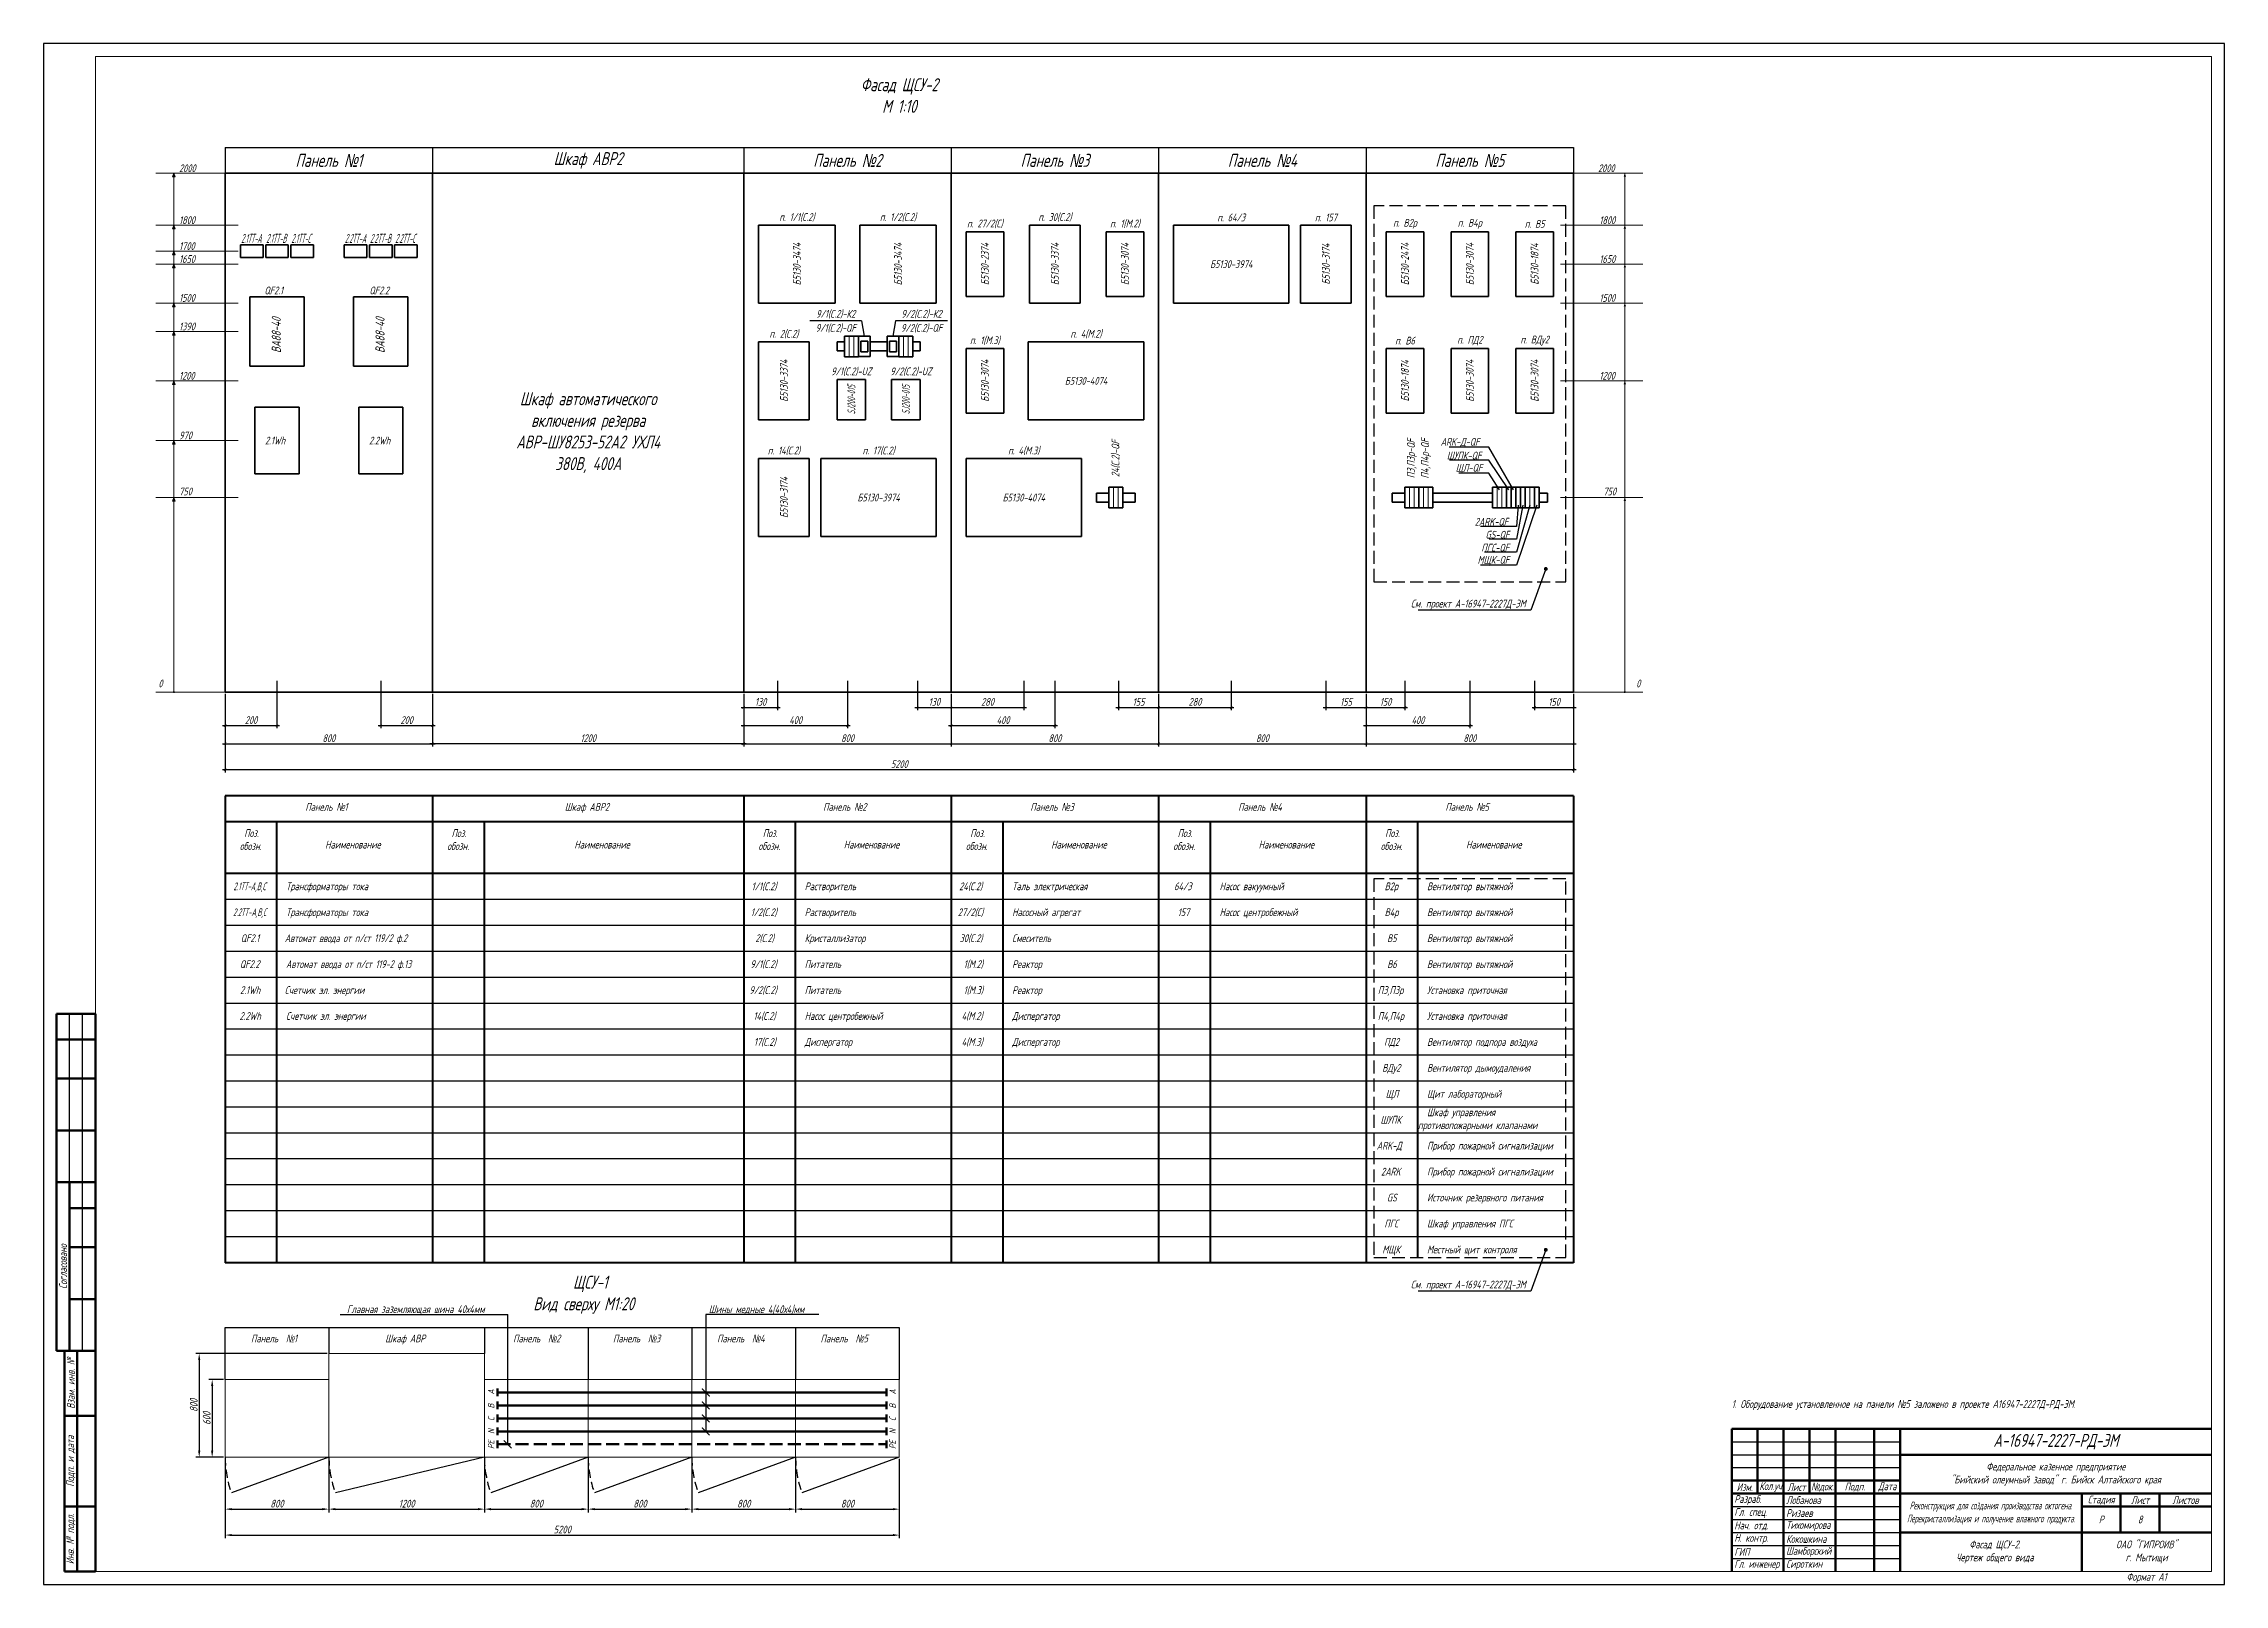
# Model space of a CAD drawing. Header units: millimetres. Extents: x -14296 to 10264, y -13087 to -5602.
# Drawn here: x -7347 to -6506, y -13087 to -12493 of the extents above; entities that cross this region are included whole.
import ezdxf
from ezdxf import colors
from ezdxf.entities.mleader import LeaderData, LeaderLine
from ezdxf.math import Vec2, Vec3

# ---------------------------------------------------------------- set-up
doc = ezdxf.new("R2010")
doc.units = ezdxf.units.MM
doc.linetypes.add('DASHED2', pattern=[9.525, 6.35, -3.175])
doc.linetypes.add('gost5', pattern=[7, 5, -2, 0])
doc.layers.get('Defpoints').update_dxf_attribs({"color": 33})
for name, color, linetype, lineweight in [('КаБель силовой (Вновь)', 1, 'Continuous', 15), ('Линия выноска', 137, 'Continuous', 25), ('Размерная', 4, 'Continuous', 25), ('Рамка толстая', 7, 'Continuous', 15), ('Рамка тонкая', 5, 'Continuous', 25), ('ТаБлица', 253, 'Continuous', 15), ('Текст', 7, 'Continuous', 20), ('Штампы', 252, 'Continuous', 25), ('Щиты пульты (Вновь)', 5, 'Continuous', 15), ('Элемент эл. схем', 7, 'Continuous', 35)]:
    doc.layers.add(name, color=color, linetype=linetype, lineweight=lineweight)
doc.styles.add('gost shx', font='gost.shx', dxfattribs={"oblique": 15})
doc.styles.add('Simplex', font='simplex.shx', dxfattribs={"width": 0.7, "oblique": 15})
doc.styles.get("Standard").update_dxf_attribs({"font": 'arial.ttf'})
doc.dimstyles.new('100', dxfattribs={"dimtxt": 3, "dimasz": 1, "dimexe": 2, "dimexo": 0.625, "dimgap": 0.9, "dimtad": 1, "dimdec": 0, "dimlfac": 100, "dimzin": 0, "dimdsep": 46, "dimtxsty": 'Standard', "dimblk": 'ARCHTICK', "dimcen": 0.895, "dimdle": 1, "dimadec": 0, "dimazin": 0, "dimtfac": 1, "dimtdec": 0, "dimtofl": 0, "dimtmove": 1, "dimatfit": 3, "dimldrblk": 'ARCHTICK', "dimfxl": 0.5, "dimtolj": 1, "dimtzin": 0, "dimlwd": 20, "dimarcsym": 1})
doc.dimstyles.new('ISO-25', dxfattribs={"dimtxt": 3, "dimasz": 2.5, "dimexe": 1.25, "dimexo": 0.625, "dimtad": 1, "dimtxsty": 'gost shx', "dimcen": 2.5, "dimclrt": 2, "dimadec": 0, "dimazin": 0, "dimtfac": 1, "dimtmove": 0, "dimatfit": 3, "dimfxl": 1, "dimarcsym": 0})

msp = doc.modelspace()

# ---------------------------------------------------------------- texts
at = {"layer": 'Текст', "lineweight": 20, "style": 'Simplex', "oblique": 15, "width": 0.7}
for s, p in [('2000', (-7294.48237, -12542.29053)), ('2000', (-6747.27625, -12542.29067)), ('1800', (-7294.48362, -12562.29053)), ('1800', (-6746.75118, -12562.29055)), ('1700', (-7294.48237, -12572.29036)), ('1650', (-7294.48237, -12577.29053)), ('1650', (-6746.75243, -12577.29047)), ('1500', (-7294.48237, -12592.29053)), ('1500', (-6746.75118, -12592.29055)), ('1390', (-7294.48237, -12603.29047)), ('1200', (-7294.48362, -12622.29044)), ('1200', (-6746.75118, -12622.29057)), ('970', (-7294.48362, -12645.29058)), ('750', (-7294.48428, -12666.90664)), ('750', (-6745.25052, -12666.90665)), (' 0', (-7303.9196, -12740.90358)), (' 0', (-6734.01284, -12740.90366)), ('Главная заземляющая шина 40х4мм', (-7229.78012, -12982.16119)), ('Шины медные 4(40х4)мм', (-7090.22436, -12982.16119))]:
    msp.add_text(s, height=3, dxfattribs=at).set_placement(p)
at = {"layer": 'Текст', "linetype": 'Continuous', "lineweight": 20, "style": 'Simplex', "oblique": 15, "width": 0.4}
for s, p in [('2.1ТТ-А', (-7270.5675, -12569.56735)), ('2.1ТТ-В', (-7260.8675, -12569.56735)), ('2.1ТТ-С', (-7251.1675, -12569.56735)), ('2.2ТТ-А', (-7230.55769, -12569.56735)), ('2.2ТТ-В', (-7220.85769, -12569.56735)), ('2.2ТТ-С', (-7211.15769, -12569.56735))]:
    msp.add_text(s, height=3.5, rotation=359.99904858, dxfattribs=at).set_placement(p)
at = {"layer": 'Текст', "lineweight": 20, "style": 'Simplex', "oblique": 15, "width": 0.7}
for s, p in [('QF2.1', (-7261.5721, -12589.41221)), ('QF2.2', (-7221.10081, -12589.41221)), ('2.1Wh', (-7261.36421, -12647.28604)), ('2.2Wh', (-7221.25968, -12647.28604))]:
    msp.add_text(s, height=3, rotation=359.99904858, dxfattribs=at).set_placement(p)
at = {"layer": 'Текст', "style": 'Simplex', "oblique": 15, "width": 0.7}
for s, p in [('В', (-7172.88855, -13018.95012)), ('А', (-7172.88855, -13013.56207)), ('В', (-7018.04388, -13018.95012)), ('А', (-7018.04388, -13013.56207)), ('С', (-7172.88855, -13023.73736)), ('N', (-7172.88855, -13028.73736)), ('С', (-7018.04388, -13023.73736)), ('N', (-7018.04388, -13028.73736)), ('PE', (-7172.88855, -13034.56993)), ('PE', (-7018.04388, -13034.56993))]:
    msp.add_text(s, height=2.5, rotation=90, dxfattribs=at).set_placement(p)
at = {"layer": 'Текст', "lineweight": 35, "char_height": 5, "attachment_point": 5, "style": 'Simplex'}
for s, insert, width in [('Фасад ЩСУ-2\\PМ 1:10', (-7016.71622, -12512.74064), 520), ('Панель {\\fArial|b0|i0|c204|p34;№}1', (-7236.71622, -12537.74064), 80), ('Шкаф АВР2', (-7136.71622, -12537.74064), 120), ('Панель {\\fArial|b0|i0|c204|p34;№}2', (-7036.71622, -12537.74064), 80), ('Панель {\\fArial|b0|i0|c204|p34;№}3', (-6956.71622, -12537.74064), 80), ('Панель {\\fArial|b0|i0|c204|p34;№}4', (-6876.71622, -12537.74064), 80), ('Панель {\\fArial|b0|i0|c204|p34;№}5', (-6796.71622, -12537.74064), 80), ('Шкаф автоматического\\Pвключения резерва\\PАВР-ШУ8253-52А2 УХЛ4\\P380В, 400А', (-7136.71622, -12642.74064), 120), ('А-16947-2227-РД-ЭМ', (-6570.71622, -13031.74064), 120)]:
    msp.add_mtext(s, dxfattribs=dict(at, insert=insert, width=width))
at = {"layer": 'Текст', "lineweight": 20, "char_height": 3, "attachment_point": 5, "style": 'Simplex'}
for s, insert, width in [('п. 1/1(С.2)', (-7056.21622, -12559.74066), 29.5), ('п. 1/2(С.2)', (-7017.21622, -12559.74066), 29.5), ('{\\W0.7;п. 27/2(С)}', (-6983.71622, -12562.24066), 29.5), ('{\\W0.7;п. 30(С.2)}', (-6956.71622, -12559.74066), 29.5), ('п. 1(М.2)', (-6929.71622, -12562.24066), 29.5), ('{\\W0.7;п. 64/3}', (-6888.71622, -12559.74066), 29.5), ('{\\W0.7;п. 157}', (-6852.21622, -12559.74066), 29.5), ('п. В2р', (-6821.71622, -12562.24066), 13.6318041), ('п. В4р', (-6796.71622, -12562.24066), 13.6318041), ('п. В5', (-6771.71622, -12562.24066), 13.6318041), ('{\\W0.7;Б5130-3974}', (-6888.71622, -12577.74066), 29.5), ('9/1(С.2)-К2', (-7041.26622, -12597.06566), 13.6318041), ('9/2(С.2)-К2', (-7008.16622, -12597.06566), 13.6318041), ('п. 2(С.2)', (-7061.21622, -12604.74066), 19.5), ('9/1(С.2)-QF', (-7041.26622, -12602.49066), 13.6318041), ('9/2(С.2)-QF', (-7008.16622, -12602.49066), 13.6318041), ('{\\W0.7;п. 1(М.3)}', (-6983.71622, -12607.24066), 29.5), ('{\\W0.7;п. 4(М.2)}', (-6944.71622, -12604.74066), 29.5), ('п. В6', (-6821.71622, -12607.24066), 13.6318041), ('п. ПД2', (-6796.71622, -12607.24066), 13.6318041), ('п. ВДу2', (-6771.71622, -12607.24066), 13.6318041), ('9/1(С.2)-UZ', (-7035.21622, -12619.24066), 13.6318041), ('9/2(С.2)-UZ', (-7012.21622, -12619.24066), 13.6318041), ('{\\W0.7;Б5130-4074}', (-6944.71622, -12622.74066), 29.5), ('п. 14(С.2)', (-7061.21622, -12649.74066), 19.5), ('п. 17(С.2)', (-7024.71622, -12649.74066), 44.5), ('{\\W0.7;п. 4(М.3)}', (-6968.71622, -12649.74066), 29.5), ('{\\W0.7;Б5130-3974}', (-7024.71622, -12667.74066), 13.6318041), ('{\\W0.7;Б5130-4074}', (-6968.71622, -12667.74066), 29.5)]:
    msp.add_mtext(s, dxfattribs=dict(at, insert=insert, width=width))
at = {"layer": 'Текст', "lineweight": 20, "char_height": 3, "width": 13.6318041, "attachment_point": 5, "rotation": 90, "style": 'Simplex'}
for s, insert in [('{\\W0.7;Б5130-3474}', (-7056.21622, -12577.74066)), ('{\\W0.7;Б5130-3474}', (-7017.21622, -12577.74066)), ('{\\W0.7;Б5130-2374}', (-6983.71622, -12577.74066)), ('{\\W0.7;Б5130-3374}', (-6956.71622, -12577.74066)), ('Б5130-3074', (-6929.71622, -12577.74066)), ('{\\W0.7;Б5130-3174}', (-6852.21622, -12577.74066)), ('Б5130-2474', (-6821.71622, -12577.74066)), ('Б5130-3074', (-6796.71622, -12577.74066)), ('Б5130-1874', (-6771.71622, -12577.74066)), ('{\\W0.7;Б5130-3374}', (-7061.21622, -12622.74066)), ('{\\W0.7;Б5130-3074}', (-6983.71622, -12622.74066)), ('Б5130-3074', (-6796.71622, -12622.74066)), ('Б5130-3074', (-6771.71622, -12622.74066)), ('Б5130-1874', (-6821.71622, -12622.74066)), ('{\\W0.5;SJ200-015}', (-7035.21622, -12629.99066)), ('{\\W0.5;SJ200-015}', (-7014.21622, -12629.99066)), ('24(С.2)-QF', (-6933.21622, -12652.74066)), ('П3,П3р-QF', (-6819.01622, -12652.74066)), ('П4,П4р-QF', (-6813.61622, -12652.74066)), ('{\\W0.7;Б5130-3174}', (-7061.21622, -12667.74066))]:
    msp.add_mtext(s, dxfattribs=dict(at, insert=insert))
at = {"layer": 'Текст', "char_height": 3.5, "attachment_point": 1, "rotation": 90, "style": 'Simplex'}
for insert in [(-7258.72879, -12617.14069), (-7218.7286, -12617.14069)]:
    msp.add_mtext_dynamic_manual_height_columns('\\pi5.1454;ВА88-40', width=26.8, gutter_width=12.5, heights=[4.00962], dxfattribs=dict(at, insert=insert))
at = {"layer": 'Текст', "lineweight": 20, "char_height": 3, "attachment_point": 1, "style": 'Simplex'}
for s, width, heights, insert in [('\\pi30.923;Панель {\\fArial|b0|i0|c204|p34;№}1', 80, [0], (-7276.71622, -12785.5178)), ('\\pi50.975;Шкаф АВР2', 119.9999985, [0], (-7196.71622, -12785.5178)), ('\\pi30.599;Панель {\\fArial|b0|i0|c204|p34;№}2', 80, [0], (-7076.71622, -12785.5178)), ('\\pi30.523;Панель {\\fArial|b0|i0|c204|p34;№}3', 80, [0], (-6996.71622, -12785.5178)), ('\\pi30.673;Панель {\\fArial|b0|i0|c204|p34;№}4', 80, [0], (-6916.71622, -12785.5178)), ('\\pi30.573;Панель {\\fArial|b0|i0|c204|p34;№}5', 80, [0], (-6836.71622, -12785.5178)), ('\\pi7.3309;Поз.\\P\\pi5.6383;обозн.', 20, [0], (-7276.71622, -12795.60266)), ('\\pi7.3309;Поз.\\P\\pi5.6383;обозн.', 20, [0], (-7196.71622, -12795.60266)), ('\\pi7.3309;Поз.\\P\\pi5.6383;обозн.', 20, [0], (-7076.71622, -12795.60266)), ('\\pi7.3309;Поз.\\P\\pi5.6383;обозн.', 20, [0], (-6996.71622, -12795.60266)), ('\\pi7.3309;Поз.\\P\\pi5.6383;обозн.', 20, [0], (-6916.71622, -12795.60266)), ('\\pi7.3309;Поз.\\P\\pi5.6383;обозн.', 20, [0], (-6836.71622, -12795.60266)), ('\\pi18.559;Наименование', 60, [0], (-7256.71622, -12800.0492)), ('\\pi34.669;Наименование', 99.9999985, [0], (-7176.71622, -12800.0492)), ('\\pi18.559;Наименование', 60, [0], (-7056.71622, -12800.0492)), ('\\pi18.559;Наименование', 60, [0], (-6976.71622, -12800.0492)), ('\\pi18.559;Наименование', 60, [0], (-6896.71622, -12800.0492)), ('\\pi18.559;Наименование', 60, [0], (-6816.71622, -12800.0492)), ('\\pi3.1912;{\\W0.5;2.1ТТ-А,В,С}', 20, [0], (-7276.71622, -12816.12209)), ('\\pi3.5;Трансформаторы тока', 60, [0], (-7256.71622, -12816.12209)), ('\\pi3.035;1/1(С.2)', 20, [0], (-7076.71622, -12816.12209)), ('\\pi3.5;{\\Q15;Растворитель}', 60, [0], (-7056.71622, -12816.12209)), ('\\pi3.0568;24(С.2)', 20, [0], (-6996.71622, -12816.12209)), ('\\pi3.5;{\\Q15;Таль электрическая}', 60, [0], (-6976.71622, -12816.12209)), ('\\pi5.95549;64/3', 20, [0], (-6916.71622, -12816.12209)), ('\\pi3.5;{\\Q15;Насос вакуумный}', 60, [0], (-6896.71622, -12816.12209)), ('\\pi7.1395;В2р', 20, [0], (-6836.71598, -12816.12209)), ('\\pi3.5001;Вентилятор вытяжной', 60, [0], (-6816.71598, -12816.12209)), ('\\pi3.0484;{\\W0.5;2.2ТТ-А,В,С}', 20, [0], (-7276.71622, -12826.12209)), ('\\pi3.5;Трансформаторы тока', 60, [0], (-7256.71622, -12826.12209)), ('\\pi2.685;1/2(С.2)', 20, [0], (-7076.71622, -12826.12209)), ('\\pi3.5;{\\Q15;Растворитель}', 60, [0], (-7056.71622, -12826.12209)), ('\\pi2.5318;27/2(С)', 20, [0], (-6996.71622, -12826.12209)), ('\\pi3.5;{\\Q15;Насосный агрегат}', 60, [0], (-6976.71622, -12826.12209)), ('\\pi7.34808;157', 20, [0], (-6916.71622, -12826.12209)), ('\\pi3.5;{\\Q15;Насос центробежный}', 60, [0], (-6896.71622, -12826.12209)), ('\\pi7.1395;В4р', 20, [0], (-6836.71598, -12826.12209)), ('\\pi3.5001;Вентилятор вытяжной', 60, [0], (-6816.71598, -12826.12209)), ('\\pi5.99377;QF2.1', 20, [0], (-7276.71622, -12836.12209)), ('\\pi3;{\\W0.6;Автомат ввода от п/ст 119/2 ф.2}', 60, [0], (-7256.71622, -12836.12209)), ('\\pi4.4568;2(С.2)', 20, [0], (-7076.71622, -12836.12209)), ('\\pi3.5;{\\Q15;Кристаллизатор}', 60, [0], (-7056.71622, -12836.12209)), ('\\pi3.2318;30(С.2)', 20, [0], (-6996.71622, -12836.12209)), ('\\pi3.5;{\\Q15;Смеситель}', 60, [0], (-6976.71622, -12836.12209)), ('\\pi8.0981;В5', 20, [0], (-6836.71598, -12836.12209)), ('\\pi3.5001;Вентилятор вытяжной', 60, [0], (-6816.71598, -12836.12209)), ('\\pi5.67033;QF2.2', 20, [0], (-7276.71622, -12846.12209)), ('\\pi3.5001;{\\W0.6;Автомат ввода от п/ст 119-2 ф.13}', 60, [0], (-7256.71622, -12846.12209)), ('\\pi2.5254;9/1(С.2)', 20, [0], (-7076.71622, -12846.12209)), ('\\pi3.5;{\\Q15;Питатель}', 60, [0], (-7056.71622, -12846.12209)), ('\\pi4.785;1(М.2)', 20, [0], (-6996.71622, -12846.12209)), ('\\pi3.5;{\\Q15;Реактор}', 60, [0], (-6976.71622, -12846.12209)), ('\\pi8.1555;В6', 20, [0], (-6836.71598, -12846.12209)), ('\\pi3.5001;Вентилятор вытяжной', 60, [0], (-6816.71598, -12846.12209)), ('\\pi5.75119;2.1Wh', 20, [0], (-7276.71622, -12856.12209)), ('\\pi3;Счетчик эл. энергии ', 60, [0], (-7256.71622, -12856.12209)), ('\\pi2.1754;9/2(С.2)', 20, [0], (-7076.71622, -12856.12209)), ('\\pi3.5;{\\Q15;Питатель}', 60, [0], (-7056.71622, -12856.12209)), ('\\pi4.785;1(М.3)', 20, [0], (-6996.71622, -12856.12209)), ('\\pi3.5;{\\Q15;Реактор}', 60, [0], (-6976.71622, -12856.12209)), ('\\pi4.5395;П3,П3р', 20, [0], (-6836.71598, -12856.12209)), ('\\pi3.5001;Установка приточная', 60, [0], (-6816.71598, -12856.12209)), ('\\pi5.55119;2.2Wh', 20, [0], (-7276.71622, -12866.12209)), ('\\pi3.5;Счетчик эл. энергии ', 60, [0], (-7256.71622, -12866.12209)), ('\\pi3.735;14(С.2)', 20, [0], (-7076.71622, -12866.12209)), ('\\pi3.5;{\\Q15;Насос центробежный}', 60, [0], (-7056.71622, -12866.12209)), ('\\pi4.0256;4(М.2)', 20, [0], (-6996.71622, -12866.12209)), ('\\pi3.5;{\\Q15;Диспергатор}', 60, [0], (-6976.71622, -12866.12209)), ('\\pi4.5395;П4,П4р', 20, [0], (-6836.71598, -12866.12209)), ('\\pi3.5001;Установка приточная', 60, [0], (-6816.71598, -12866.12209)), ('\\pi3.91;17(С.2)', 20, [0], (-7076.71622, -12876.12209)), ('\\pi3.5;{\\Q15;Диспергатор}', 60, [0], (-7056.71622, -12876.12209)), ('\\pi4.0256;4(М.3)', 20, [0], (-6996.71622, -12876.12209)), ('\\pi3.5;{\\Q15;Диспергатор}', 60, [0], (-6976.71622, -12876.12209)), ('\\pi6.9246;ПД2', 20, [0], (-6836.71598, -12876.12209)), ('\\pi3.5001;Вентилятор подпора воздуха', 60, [0], (-6816.71598, -12876.12209)), ('\\pi6.2246;ВДу2', 20, [0], (-6836.71598, -12886.12209)), ('\\pi3.5001;Вентилятор дымоудаления', 60, [0], (-6816.71598, -12886.12209)), ('\\pi7.5481;ЩЛ', 20, [0], (-6836.71598, -12896.12209)), ('\\pi3.5001;Щит лабораторный', 60, [0], (-6816.71598, -12896.12209)), ('\\pi5.5481;ШУПК', 20, [0], (-6836.71598, -12906.12209)), ('\\pi3.5001;Шкаф управления противопожарными клапанами', 60, [10], (-6816.71598, -12903.24064)), ('\\pi4.0981;ARK-Д', 20, [0], (-6836.71598, -12916.12209)), ('\\pi3.5001;Прибор пожарной сигнализации', 60, [0], (-6816.71598, -12916.12209)), ('\\pi5.74808;2ARK', 20, [0], (-6836.71598, -12926.12209)), ('\\pi3.5001;Прибор пожарной сигнализации', 60, [0], (-6816.71598, -12926.12209)), ('\\pi8.05119;GS', 20, [0], (-6836.71598, -12936.12209)), ('\\pi3.5001;Источник резервного питания', 60, [0], (-6816.71598, -12936.12209)), ('\\pi7.0438;ПГС', 20, [0], (-6836.71598, -12946.12209)), ('\\pi3.5001;Шкаф управления ПГС', 60, [0], (-6816.71598, -12946.12209))]:
    msp.add_mtext_dynamic_manual_height_columns(s, width=width, gutter_width=12.5, heights=heights, dxfattribs=dict(at, insert=insert))
at = {"layer": 'Текст', "color": 1, "lineweight": 20, "char_height": 3, "attachment_point": 1, "style": 'Simplex'}
for s, width, insert in [('\\pi6.2481;МЩК', 20, (-6836.71598, -12956.12209)), ('\\pi3.5001;Местный щит контроля', 60, (-6816.71598, -12956.12209))]:
    msp.add_mtext_dynamic_manual_height_columns(s, width=width, gutter_width=12.5, heights=[0], dxfattribs=dict(at, insert=insert))
at = {"layer": 'Текст', "lineweight": 35, "insert": (-7276.71622, -12967.74064), "char_height": 5, "attachment_point": 1, "style": 'Simplex'}
msp.add_mtext_dynamic_manual_height_columns('\\pi134.16;ЩСУ-1\\P\\pi116.54; Вид сверху М1:20', width=285, gutter_width=12.5, heights=[0], dxfattribs=at)
at = {"layer": 'Текст', "char_height": 3, "attachment_point": 1, "style": 'Simplex'}
for s, width, insert in [('\\pi9.9726;Панель  {\\fArial|b0|i0|c204|p34;№}1', 40, (-7276.71622, -12990.43104)), ('\\pi21.725;Шкаф АВР', 60, (-7236.71622, -12990.43104)), ('\\pi6.5991;   Панель  {\\fArial|b0|i0|c204|p34;№}2', 40, (-7176.71622, -12990.43104)), ('\\pi9.5726;Панель  {\\fArial|b0|i0|c204|p34;№}3', 40, (-7136.71622, -12990.43104)), ('\\pi9.7226;Панель  {\\fArial|b0|i0|c204|p34;№}4', 40, (-7096.71622, -12990.43104)), ('\\pi9.6226;Панель  {\\fArial|b0|i0|c204|p34;№}5', 40, (-7056.71622, -12990.43104))]:
    msp.add_mtext_dynamic_manual_height_columns(s, width=width, gutter_width=12.5, heights=[0], dxfattribs=dict(at, insert=insert))
at = {"layer": 'Текст', "color": 2, "lineweight": 20, "insert": (-6695.71622, -13017.61571), "char_height": 3, "width": 180, "attachment_point": 4, "style": 'Simplex'}
msp.add_mtext('1. Оборудование установленное на панели {\\fArial|b0|i0|c204|p34;№}5 заложено в проекте А16947-2227Д-РД-ЭМ.', dxfattribs=at)
at = {"layer": 'Текст', "char_height": 3, "style": 'Simplex'}
for s, insert, width, attachment_point in [('Федеральное казенное предприятие\\P"Бийский олеумный завод" г. Бийск Алтайского края', (-6570.71622, -13044.24064), 120, 5), ('Разраб.', (-6694.71622, -13054.24064), 18, 4), ('Изм.', (-6690.71622, -13049.24064), 10, 5), ('Кол.уч', (-6680.71622, -13049.24064), 10, 5), ('Лист', (-6670.71622, -13049.24064), 10, 5), ('{\\fArial|b0|i0|c204|p34;\\W0.7;№\\Fsimplex|c204;док.}', (-6660.71622, -13049.24064), 10, 5), ('Подп.', (-6648.21622, -13049.24064), 15, 5), ('{\\W0.7;Дата}', (-6635.71622, -13049.24064), 10, 5), ('Гл. спец.', (-6694.71622, -13059.24064), 18, 4), ('Лобанова', (-6674.71622, -13054.24064), 18, 4), ('Ризаев', (-6674.71622, -13059.24064), 18, 4), ('{\\W0.5;Реконструкция для создания производства октогена.\\PПерекристаллизация и получение влажного продукта.}', (-6595.71622, -13059.24064), 70, 5), ('{\\W0.7;Стадия}', (-6553.21622, -13054.24064), 15, 5), ('Р', (-6553.21622, -13061.74064), 15, 5), ('Лист', (-6538.21622, -13054.24064), 15, 5), ('8', (-6538.21622, -13061.74064), 15, 5), ('Листов', (-6520.71622, -13054.24064), 20, 5), ('Нач. отд.', (-6694.71622, -13064.24064), 18, 4), ('Н. контр.', (-6694.71622, -13069.24064), 19, 4), ('Кокошкина', (-6674.71622, -13069.24064), 18, 4), ('Тихомирова', (-6674.71622, -13064.24064), 18, 4), ('{\\W0.6;Гл. инженер}', (-6694.71622, -13079.24064), 18, 4), ('ГИП', (-6694.71622, -13074.24064), 18, 4), ('{\\W0.6;Шамборский}', (-6674.71622, -13074.24064), 18, 4), ('Сироткин', (-6674.71622, -13079.24064), 18, 4), ('\\pl3;Фасад ЩСУ-2.\\PЧертеж общего вида', (-6595.71622, -13074.24064), 70, 5), ('{\\C2;ОАО "ГИПРОИВ"\\Pг. Мытищи}', (-6535.71622, -13074.24064), 50, 5), ('Формат А1', (-6535.71622, -13084.24064), 50, 5)]:
    msp.add_mtext(s, dxfattribs=dict(at, insert=insert, width=width, attachment_point=attachment_point))

# ---------------------------------------------------------------- blocks, each defined once
blk = doc.blocks.new('A$C551E481E')
at = {"layer": 'Рамка толстая'}
for p, q in [((20, 589), (20, 5)), ((836, 589), (20, 589)), ((836, 5), (836, 589)), ((20, 5), (836, 5))]:
    blk.add_line(p, q, dxfattribs=at)
at = {"layer": 'Рамка тонкая'}
for p, q in [((0, 594), (0, 0)), ((841, 594), (0, 594)), ((841, 0), (841, 594)), ((0, 0), (841, 0))]:
    blk.add_line(p, q, dxfattribs=at)
blk = doc.blocks.new('_ArchTick')
at = {"color": 0, "const_width": 0.15}
blk.add_lwpolyline([(-0.5, -0.5), (0.5, 0.5)], dxfattribs=at)
blk = doc.blocks.new('*D969')
at = {"layer": 'Defpoints', "color": 0, "lineweight": 15, "ltscale": 0.2, "transparency": 16777216}
for p in [(-6968.72, -12737.74), (-6996.72, -12742.74), (-6968.72, -12748.68)]:
    blk.add_point(p, dxfattribs=at)
at = {"layer": 'Размерная', "color": 0, "linetype": 'Continuous', "lineweight": -2, "ltscale": 0.2, "transparency": 16777216}
for p, q in [((-6968.72, -12738.37), (-6968.72, -12749.68)), ((-6997.72, -12748.68), (-6967.72, -12748.68)), ((-6996.72, -12743.37), (-6996.72, -12749.68))]:
    blk.add_line(p, q, dxfattribs=at)
at = {"layer": 'Размерная', "color": 0, "lineweight": -2, "ltscale": 0.2, "transparency": 16777216, "rotation": 180}
blk.add_blockref('_ArchTick', (-6996.72, -12748.68), dxfattribs=at)
at = {"layer": 'Размерная', "color": 0, "lineweight": -2, "ltscale": 0.2, "transparency": 16777216}
blk.add_blockref('_ArchTick', (-6968.72, -12748.68), dxfattribs=at)
at = {"layer": 'Размерная', "color": 0, "lineweight": 20, "ltscale": 0.2, "transparency": 16777216, "insert": (-6982.72, -12746.53), "char_height": 3, "attachment_point": 5, "style": 'Simplex'}
blk.add_mtext('\\A1;280', dxfattribs=at)
blk = doc.blocks.new('*D970')
at = {"layer": 'Defpoints', "color": 0, "lineweight": 15, "ltscale": 0.2, "transparency": 16777216}
for p in [(-6932.22, -12737.74), (-6916.72, -12742.74), (-6916.72, -12748.68)]:
    blk.add_point(p, dxfattribs=at)
at = {"layer": 'Размерная', "color": 0, "linetype": 'Continuous', "lineweight": -2, "ltscale": 0.2, "transparency": 16777216}
for p, q in [((-6932.22, -12738.37), (-6932.22, -12749.68)), ((-6933.22, -12748.68), (-6915.72, -12748.68)), ((-6916.72, -12743.37), (-6916.72, -12749.68))]:
    blk.add_line(p, q, dxfattribs=at)
at = {"layer": 'Размерная', "color": 0, "lineweight": -2, "ltscale": 0.2, "transparency": 16777216, "rotation": 180}
blk.add_blockref('_ArchTick', (-6932.22, -12748.68), dxfattribs=at)
at = {"layer": 'Размерная', "color": 0, "lineweight": -2, "ltscale": 0.2, "transparency": 16777216}
blk.add_blockref('_ArchTick', (-6916.72, -12748.68), dxfattribs=at)
at = {"layer": 'Размерная', "color": 0, "lineweight": 20, "ltscale": 0.2, "transparency": 16777216, "insert": (-6924.47, -12746.53), "char_height": 3, "attachment_point": 5, "style": 'Simplex'}
blk.add_mtext('\\A1;155', dxfattribs=at)
blk = doc.blocks.new('*D971')
at = {"layer": 'Defpoints', "color": 0, "lineweight": 15, "ltscale": 0.2, "transparency": 16777216}
for p in [(-6956.72, -12737.74), (-6996.72, -12749.74), (-6956.72, -12755.68)]:
    blk.add_point(p, dxfattribs=at)
at = {"layer": 'Размерная', "color": 0, "linetype": 'Continuous', "lineweight": -2, "ltscale": 0.2, "transparency": 16777216}
for p, q in [((-6956.72, -12738.37), (-6956.72, -12756.68)), ((-6997.72, -12755.68), (-6955.72, -12755.68)), ((-6996.72, -12750.37), (-6996.72, -12756.68))]:
    blk.add_line(p, q, dxfattribs=at)
at = {"layer": 'Размерная', "color": 0, "lineweight": -2, "ltscale": 0.2, "transparency": 16777216, "rotation": 180}
blk.add_blockref('_ArchTick', (-6996.72, -12755.68), dxfattribs=at)
at = {"layer": 'Размерная', "color": 0, "lineweight": -2, "ltscale": 0.2, "transparency": 16777216}
blk.add_blockref('_ArchTick', (-6956.72, -12755.68), dxfattribs=at)
at = {"layer": 'Размерная', "color": 0, "lineweight": 20, "ltscale": 0.2, "transparency": 16777216, "insert": (-6976.72, -12753.53), "char_height": 3, "attachment_point": 5, "style": 'Simplex'}
blk.add_mtext('\\A1;400', dxfattribs=at)
blk = doc.blocks.new('*D972')
at = {"layer": 'Defpoints', "color": 0, "lineweight": 15, "ltscale": 0.2, "transparency": 16777216}
for p in [(-6916.72, -12742.74), (-6996.72, -12756.74), (-6916.72, -12762.68)]:
    blk.add_point(p, dxfattribs=at)
at = {"layer": 'Размерная', "color": 0, "linetype": 'Continuous', "lineweight": -2, "ltscale": 0.2, "transparency": 16777216}
for p, q in [((-6916.72, -12743.37), (-6916.72, -12763.68)), ((-6996.72, -12757.37), (-6996.72, -12763.68)), ((-6997.72, -12762.68), (-6915.72, -12762.68))]:
    blk.add_line(p, q, dxfattribs=at)
at = {"layer": 'Размерная', "color": 0, "lineweight": -2, "ltscale": 0.2, "transparency": 16777216, "rotation": 180}
blk.add_blockref('_ArchTick', (-6996.72, -12762.68), dxfattribs=at)
at = {"layer": 'Размерная', "color": 0, "lineweight": -2, "ltscale": 0.2, "transparency": 16777216}
blk.add_blockref('_ArchTick', (-6916.72, -12762.68), dxfattribs=at)
at = {"layer": 'Размерная', "color": 0, "lineweight": 20, "ltscale": 0.2, "transparency": 16777216, "insert": (-6956.72, -12760.53), "char_height": 3, "attachment_point": 5, "style": 'Simplex'}
blk.add_mtext('\\A1;800', dxfattribs=at)
blk = doc.blocks.new('*D973')
at = {"layer": 'Defpoints', "color": 0, "lineweight": 15, "ltscale": 0.2, "transparency": 16777216}
for p in [(-7063.72, -12737.74), (-7076.72, -12742.74), (-7063.72, -12748.68)]:
    blk.add_point(p, dxfattribs=at)
at = {"layer": 'Размерная', "color": 0, "linetype": 'Continuous', "lineweight": -2, "ltscale": 0.2, "transparency": 16777216}
for p, q in [((-7063.72, -12738.37), (-7063.72, -12749.68)), ((-7077.72, -12748.68), (-7062.72, -12748.68)), ((-7076.72, -12743.37), (-7076.72, -12749.68))]:
    blk.add_line(p, q, dxfattribs=at)
at = {"layer": 'Размерная', "color": 0, "lineweight": -2, "ltscale": 0.2, "transparency": 16777216, "rotation": 180}
blk.add_blockref('_ArchTick', (-7076.72, -12748.68), dxfattribs=at)
at = {"layer": 'Размерная', "color": 0, "lineweight": -2, "ltscale": 0.2, "transparency": 16777216}
blk.add_blockref('_ArchTick', (-7063.72, -12748.68), dxfattribs=at)
at = {"layer": 'Размерная', "color": 0, "lineweight": 20, "ltscale": 0.2, "transparency": 16777216, "insert": (-7070.22, -12746.53), "char_height": 3, "attachment_point": 5, "style": 'Simplex'}
blk.add_mtext('\\A1;130', dxfattribs=at)
blk = doc.blocks.new('*D974')
at = {"layer": 'Defpoints', "color": 0, "lineweight": 15, "ltscale": 0.2, "transparency": 16777216}
for p in [(-7009.72, -12737.74), (-6996.72, -12742.74), (-6996.72, -12748.68)]:
    blk.add_point(p, dxfattribs=at)
at = {"layer": 'Размерная', "color": 0, "linetype": 'Continuous', "lineweight": -2, "ltscale": 0.2, "transparency": 16777216}
for p, q in [((-7009.72, -12738.37), (-7009.72, -12749.68)), ((-7010.72, -12748.68), (-6995.72, -12748.68)), ((-6996.72, -12743.37), (-6996.72, -12749.68))]:
    blk.add_line(p, q, dxfattribs=at)
at = {"layer": 'Размерная', "color": 0, "lineweight": -2, "ltscale": 0.2, "transparency": 16777216, "rotation": 180}
blk.add_blockref('_ArchTick', (-7009.72, -12748.68), dxfattribs=at)
at = {"layer": 'Размерная', "color": 0, "lineweight": -2, "ltscale": 0.2, "transparency": 16777216}
blk.add_blockref('_ArchTick', (-6996.72, -12748.68), dxfattribs=at)
at = {"layer": 'Размерная', "color": 0, "lineweight": 20, "ltscale": 0.2, "transparency": 16777216, "insert": (-7003.22, -12746.53), "char_height": 3, "attachment_point": 5, "style": 'Simplex'}
blk.add_mtext('\\A1;130', dxfattribs=at)
blk = doc.blocks.new('*D975')
at = {"layer": 'Defpoints', "color": 0, "lineweight": 15, "ltscale": 0.2, "transparency": 16777216}
for p in [(-7036.72, -12737.74), (-7076.72, -12749.74), (-7036.72, -12755.68)]:
    blk.add_point(p, dxfattribs=at)
at = {"layer": 'Размерная', "color": 0, "linetype": 'Continuous', "lineweight": -2, "ltscale": 0.2, "transparency": 16777216}
for p, q in [((-7036.72, -12738.37), (-7036.72, -12756.68)), ((-7077.72, -12755.68), (-7035.72, -12755.68)), ((-7076.72, -12750.37), (-7076.72, -12756.68))]:
    blk.add_line(p, q, dxfattribs=at)
at = {"layer": 'Размерная', "color": 0, "lineweight": -2, "ltscale": 0.2, "transparency": 16777216, "rotation": 180}
blk.add_blockref('_ArchTick', (-7076.72, -12755.68), dxfattribs=at)
at = {"layer": 'Размерная', "color": 0, "lineweight": -2, "ltscale": 0.2, "transparency": 16777216}
blk.add_blockref('_ArchTick', (-7036.72, -12755.68), dxfattribs=at)
at = {"layer": 'Размерная', "color": 0, "lineweight": 20, "ltscale": 0.2, "transparency": 16777216, "insert": (-7056.72, -12753.53), "char_height": 3, "attachment_point": 5, "style": 'Simplex'}
blk.add_mtext('\\A1;400', dxfattribs=at)
blk = doc.blocks.new('*D976')
at = {"layer": 'Defpoints', "color": 0, "lineweight": 15, "ltscale": 0.2, "transparency": 16777216}
for p in [(-6996.72, -12742.74), (-7076.72, -12756.74), (-6996.72, -12762.68)]:
    blk.add_point(p, dxfattribs=at)
at = {"layer": 'Размерная', "color": 0, "linetype": 'Continuous', "lineweight": -2, "ltscale": 0.2, "transparency": 16777216}
for p, q in [((-6996.72, -12743.37), (-6996.72, -12763.68)), ((-7076.72, -12757.37), (-7076.72, -12763.68)), ((-7077.72, -12762.68), (-6995.72, -12762.68))]:
    blk.add_line(p, q, dxfattribs=at)
at = {"layer": 'Размерная', "color": 0, "lineweight": -2, "ltscale": 0.2, "transparency": 16777216, "rotation": 180}
blk.add_blockref('_ArchTick', (-7076.72, -12762.68), dxfattribs=at)
at = {"layer": 'Размерная', "color": 0, "lineweight": -2, "ltscale": 0.2, "transparency": 16777216}
blk.add_blockref('_ArchTick', (-6996.72, -12762.68), dxfattribs=at)
at = {"layer": 'Размерная', "color": 0, "lineweight": 20, "ltscale": 0.2, "transparency": 16777216, "insert": (-7036.72, -12760.53), "char_height": 3, "attachment_point": 5, "style": 'Simplex'}
blk.add_mtext('\\A1;800', dxfattribs=at)
blk = doc.blocks.new('*D977')
at = {"layer": 'Defpoints', "color": 0, "lineweight": 15, "ltscale": 0.2, "transparency": 16777216}
for p in [(-6836.72, -12742.74), (-6916.72, -12756.74), (-6836.72, -12762.68)]:
    blk.add_point(p, dxfattribs=at)
at = {"layer": 'Размерная', "color": 0, "linetype": 'Continuous', "lineweight": -2, "ltscale": 0.2, "transparency": 16777216}
for p, q in [((-6836.72, -12743.37), (-6836.72, -12763.68)), ((-6916.72, -12757.37), (-6916.72, -12763.68)), ((-6917.72, -12762.68), (-6835.72, -12762.68))]:
    blk.add_line(p, q, dxfattribs=at)
at = {"layer": 'Размерная', "color": 0, "lineweight": -2, "ltscale": 0.2, "transparency": 16777216, "rotation": 180}
blk.add_blockref('_ArchTick', (-6916.72, -12762.68), dxfattribs=at)
at = {"layer": 'Размерная', "color": 0, "lineweight": -2, "ltscale": 0.2, "transparency": 16777216}
blk.add_blockref('_ArchTick', (-6836.72, -12762.68), dxfattribs=at)
at = {"layer": 'Размерная', "color": 0, "lineweight": 20, "ltscale": 0.2, "transparency": 16777216, "insert": (-6876.72, -12760.53), "char_height": 3, "attachment_point": 5, "style": 'Simplex'}
blk.add_mtext('\\A1;800', dxfattribs=at)
blk = doc.blocks.new('*D978')
at = {"layer": 'Defpoints', "color": 0, "lineweight": 15, "ltscale": 0.2, "transparency": 16777216}
for p in [(-6756.72, -12742.74), (-6836.72, -12756.74), (-6756.72, -12762.68)]:
    blk.add_point(p, dxfattribs=at)
at = {"layer": 'Размерная', "color": 0, "linetype": 'Continuous', "lineweight": -2, "ltscale": 0.2, "transparency": 16777216}
for p, q in [((-6756.72, -12743.37), (-6756.72, -12763.68)), ((-6836.72, -12757.37), (-6836.72, -12763.68)), ((-6837.72, -12762.68), (-6755.72, -12762.68))]:
    blk.add_line(p, q, dxfattribs=at)
at = {"layer": 'Размерная', "color": 0, "lineweight": -2, "ltscale": 0.2, "transparency": 16777216, "rotation": 180}
blk.add_blockref('_ArchTick', (-6836.72, -12762.68), dxfattribs=at)
at = {"layer": 'Размерная', "color": 0, "lineweight": -2, "ltscale": 0.2, "transparency": 16777216}
blk.add_blockref('_ArchTick', (-6756.72, -12762.68), dxfattribs=at)
at = {"layer": 'Размерная', "color": 0, "lineweight": 20, "ltscale": 0.2, "transparency": 16777216, "insert": (-6796.72, -12760.53), "char_height": 3, "attachment_point": 5, "style": 'Simplex'}
blk.add_mtext('\\A1;800', dxfattribs=at)
blk = doc.blocks.new('*D979')
at = {"layer": 'Defpoints', "color": 0, "lineweight": 15, "ltscale": 0.2, "transparency": 16777216}
for p in [(-7196.72, -12742.74), (-7076.72, -12742.74), (-7196.72, -12762.68)]:
    blk.add_point(p, dxfattribs=at)
at = {"layer": 'Размерная', "color": 0, "linetype": 'Continuous', "lineweight": -2, "ltscale": 0.2, "transparency": 16777216}
for p, q in [((-7196.72, -12743.37), (-7196.72, -12763.68)), ((-7076.72, -12743.37), (-7076.72, -12763.68)), ((-7075.72, -12762.68), (-7197.72, -12762.68))]:
    blk.add_line(p, q, dxfattribs=at)
at = {"layer": 'Размерная', "color": 0, "lineweight": -2, "ltscale": 0.2, "transparency": 16777216, "rotation": 180}
blk.add_blockref('_ArchTick', (-7196.72, -12762.68), dxfattribs=at)
at = {"layer": 'Размерная', "color": 0, "lineweight": -2, "ltscale": 0.2, "transparency": 16777216}
blk.add_blockref('_ArchTick', (-7076.72, -12762.68), dxfattribs=at)
at = {"layer": 'Размерная', "color": 0, "lineweight": 20, "ltscale": 0.2, "transparency": 16777216, "insert": (-7136.72, -12760.53), "char_height": 3, "attachment_point": 5, "style": 'Simplex'}
blk.add_mtext('\\A1;1200', dxfattribs=at)
blk = doc.blocks.new('*D980')
at = {"layer": 'Defpoints', "color": 0, "lineweight": 15, "ltscale": 0.2, "transparency": 16777216}
for p in [(-7276.72, -12742.74), (-6756.72, -12742.74), (-7276.72, -12772.68)]:
    blk.add_point(p, dxfattribs=at)
at = {"layer": 'Размерная', "color": 0, "linetype": 'Continuous', "lineweight": -2, "ltscale": 0.2, "transparency": 16777216}
for p, q in [((-7276.72, -12743.37), (-7276.72, -12773.68)), ((-6756.72, -12743.37), (-6756.72, -12773.68)), ((-6755.72, -12772.68), (-7277.72, -12772.68))]:
    blk.add_line(p, q, dxfattribs=at)
at = {"layer": 'Размерная', "color": 0, "lineweight": -2, "ltscale": 0.2, "transparency": 16777216, "rotation": 180}
blk.add_blockref('_ArchTick', (-7276.72, -12772.68), dxfattribs=at)
at = {"layer": 'Размерная', "color": 0, "lineweight": -2, "ltscale": 0.2, "transparency": 16777216}
blk.add_blockref('_ArchTick', (-6756.72, -12772.68), dxfattribs=at)
at = {"layer": 'Размерная', "color": 0, "lineweight": 20, "ltscale": 0.2, "transparency": 16777216, "insert": (-7016.72, -12770.53), "char_height": 3, "attachment_point": 5, "style": 'Simplex'}
blk.add_mtext('\\A1;5200', dxfattribs=at)
blk = doc.blocks.new('*D981')
at = {"layer": 'Defpoints', "color": 0, "lineweight": 15, "ltscale": 0.2, "transparency": 16777216}
for p in [(-7256.72, -12737.74), (-7276.72, -12749.74), (-7256.72, -12755.68)]:
    blk.add_point(p, dxfattribs=at)
at = {"layer": 'Размерная', "color": 0, "linetype": 'Continuous', "lineweight": -2, "ltscale": 0.2, "transparency": 16777216}
for p, q in [((-7256.72, -12738.37), (-7256.72, -12756.68)), ((-7277.72, -12755.68), (-7255.72, -12755.68)), ((-7276.72, -12750.37), (-7276.72, -12756.68))]:
    blk.add_line(p, q, dxfattribs=at)
at = {"layer": 'Размерная', "color": 0, "lineweight": -2, "ltscale": 0.2, "transparency": 16777216, "rotation": 180}
blk.add_blockref('_ArchTick', (-7276.72, -12755.68), dxfattribs=at)
at = {"layer": 'Размерная', "color": 0, "lineweight": -2, "ltscale": 0.2, "transparency": 16777216}
blk.add_blockref('_ArchTick', (-7256.72, -12755.68), dxfattribs=at)
at = {"layer": 'Размерная', "color": 0, "lineweight": 20, "ltscale": 0.2, "transparency": 16777216, "insert": (-7266.72, -12753.53), "char_height": 3, "attachment_point": 5, "style": 'Simplex'}
blk.add_mtext('\\A1;200', dxfattribs=at)
blk = doc.blocks.new('*D982')
at = {"layer": 'Defpoints', "color": 0, "lineweight": 15, "ltscale": 0.2, "transparency": 16777216}
for p in [(-7196.72, -12742.74), (-7276.72, -12756.74), (-7196.72, -12762.68)]:
    blk.add_point(p, dxfattribs=at)
at = {"layer": 'Размерная', "color": 0, "linetype": 'Continuous', "lineweight": -2, "ltscale": 0.2, "transparency": 16777216}
for p, q in [((-7196.72, -12743.37), (-7196.72, -12763.68)), ((-7276.72, -12757.37), (-7276.72, -12763.68)), ((-7277.72, -12762.68), (-7195.72, -12762.68))]:
    blk.add_line(p, q, dxfattribs=at)
at = {"layer": 'Размерная', "color": 0, "lineweight": -2, "ltscale": 0.2, "transparency": 16777216, "rotation": 180}
blk.add_blockref('_ArchTick', (-7276.72, -12762.68), dxfattribs=at)
at = {"layer": 'Размерная', "color": 0, "lineweight": -2, "ltscale": 0.2, "transparency": 16777216}
blk.add_blockref('_ArchTick', (-7196.72, -12762.68), dxfattribs=at)
at = {"layer": 'Размерная', "color": 0, "lineweight": 20, "ltscale": 0.2, "transparency": 16777216, "insert": (-7236.72, -12760.53), "char_height": 3, "attachment_point": 5, "style": 'Simplex'}
blk.add_mtext('\\A1;800', dxfattribs=at)
blk = doc.blocks.new('*D983')
at = {"layer": 'Defpoints', "color": 0, "lineweight": 15, "ltscale": 0.2, "transparency": 16777216}
for p in [(-7216.72, -12737.74), (-7196.72, -12742.74), (-7196.72, -12755.68)]:
    blk.add_point(p, dxfattribs=at)
at = {"layer": 'Размерная', "color": 0, "linetype": 'Continuous', "lineweight": -2, "ltscale": 0.2, "transparency": 16777216}
for p, q in [((-7216.72, -12738.37), (-7216.72, -12756.68)), ((-7196.72, -12743.37), (-7196.72, -12756.68)), ((-7217.72, -12755.68), (-7195.72, -12755.68))]:
    blk.add_line(p, q, dxfattribs=at)
at = {"layer": 'Размерная', "color": 0, "lineweight": -2, "ltscale": 0.2, "transparency": 16777216, "rotation": 180}
blk.add_blockref('_ArchTick', (-7216.72, -12755.68), dxfattribs=at)
at = {"layer": 'Размерная', "color": 0, "lineweight": -2, "ltscale": 0.2, "transparency": 16777216}
blk.add_blockref('_ArchTick', (-7196.72, -12755.68), dxfattribs=at)
at = {"layer": 'Размерная', "color": 0, "lineweight": 20, "ltscale": 0.2, "transparency": 16777216, "insert": (-7206.72, -12753.53), "char_height": 3, "attachment_point": 5, "style": 'Simplex'}
blk.add_mtext('\\A1;200', dxfattribs=at)
blk = doc.blocks.new('A$C6F5312DF')
at = {"layer": 'Элемент эл. схем'}
for p, q in [((1.8, 8), (0, 8)), ((0, 8), (0, 0)), ((0, 0), (1.8, 0)), ((3.6, 8), (1.8, 8)), ((1.8, 0), (3.6, 0)), ((5.4, 8), (3.6, 8)), ((3.6, 0), (5.4, 0)), ((5.4, 0), (5.4, 8))]:
    blk.add_line(p, q, dxfattribs=at)
at = {"layer": 'Элемент эл. схем', "lineweight": 20}
for p, q in [((1.8, 8), (1.8, 0)), ((3.6, 0), (3.6, 8))]:
    blk.add_line(p, q, dxfattribs=at)
blk = doc.blocks.new('A$C647C6022')
at = {"layer": 'Элемент эл. схем'}
for p, q in [((1.8, 8), (0, 8)), ((0, 8), (0, 0)), ((0, 0), (1.8, 0)), ((1.8, 0), (1.8, 8))]:
    blk.add_line(p, q, dxfattribs=at)
blk = doc.blocks.new('A$C08E60024')
at = {"layer": 'Элемент эл. схем'}
for p, q in [((1.8, 8), (0, 8)), ((0, 8), (0, 0)), ((0, 0), (1.8, 0)), ((3.6, 8), (1.8, 8)), ((1.8, 0), (3.6, 0)), ((3.6, 0), (3.6, 8))]:
    blk.add_line(p, q, dxfattribs=at)
at = {"layer": 'Элемент эл. схем', "lineweight": 20}
blk.add_line((1.8, 8), (1.8, 0), dxfattribs=at)
blk = doc.blocks.new('_None')
blk = doc.blocks.new('*D984')
at = {"layer": 'Defpoints', "color": 0, "lineweight": 15, "ltscale": 0.2, "transparency": 16777216}
for p in [(-6821.72, -12737.74), (-6836.72, -12742.74), (-6821.72, -12748.68)]:
    blk.add_point(p, dxfattribs=at)
at = {"layer": 'Размерная', "color": 0, "linetype": 'Continuous', "lineweight": -2, "ltscale": 0.2, "transparency": 16777216}
for p, q in [((-6821.72, -12738.37), (-6821.72, -12749.68)), ((-6837.72, -12748.68), (-6820.72, -12748.68)), ((-6836.72, -12743.37), (-6836.72, -12749.68))]:
    blk.add_line(p, q, dxfattribs=at)
at = {"layer": 'Размерная', "color": 0, "lineweight": -2, "ltscale": 0.2, "transparency": 16777216, "rotation": 180}
blk.add_blockref('_ArchTick', (-6836.72, -12748.68), dxfattribs=at)
at = {"layer": 'Размерная', "color": 0, "lineweight": -2, "ltscale": 0.2, "transparency": 16777216}
blk.add_blockref('_ArchTick', (-6821.72, -12748.68), dxfattribs=at)
at = {"layer": 'Размерная', "color": 0, "lineweight": 20, "ltscale": 0.2, "transparency": 16777216, "insert": (-6829.22, -12746.53), "char_height": 3, "attachment_point": 5, "style": 'Simplex'}
blk.add_mtext('\\A1;150', dxfattribs=at)
blk = doc.blocks.new('*D985')
at = {"layer": 'Defpoints', "color": 0, "lineweight": 15, "ltscale": 0.2, "transparency": 16777216}
for p in [(-6796.72, -12737.74), (-6836.72, -12749.74), (-6796.72, -12755.68)]:
    blk.add_point(p, dxfattribs=at)
at = {"layer": 'Размерная', "color": 0, "linetype": 'Continuous', "lineweight": -2, "ltscale": 0.2, "transparency": 16777216}
for p, q in [((-6796.72, -12738.37), (-6796.72, -12756.68)), ((-6837.72, -12755.68), (-6795.72, -12755.68)), ((-6836.72, -12750.37), (-6836.72, -12756.68))]:
    blk.add_line(p, q, dxfattribs=at)
at = {"layer": 'Размерная', "color": 0, "lineweight": -2, "ltscale": 0.2, "transparency": 16777216, "rotation": 180}
blk.add_blockref('_ArchTick', (-6836.72, -12755.68), dxfattribs=at)
at = {"layer": 'Размерная', "color": 0, "lineweight": -2, "ltscale": 0.2, "transparency": 16777216}
blk.add_blockref('_ArchTick', (-6796.72, -12755.68), dxfattribs=at)
at = {"layer": 'Размерная', "color": 0, "lineweight": 20, "ltscale": 0.2, "transparency": 16777216, "insert": (-6816.72, -12753.53), "char_height": 3, "attachment_point": 5, "style": 'Simplex'}
blk.add_mtext('\\A1;400', dxfattribs=at)
blk = doc.blocks.new('*D986')
at = {"layer": 'Defpoints', "color": 0, "lineweight": 15, "ltscale": 0.2, "transparency": 16777216}
for p in [(-6771.72, -12737.74), (-6756.72, -12742.74), (-6756.72, -12748.68)]:
    blk.add_point(p, dxfattribs=at)
at = {"layer": 'Размерная', "color": 0, "linetype": 'Continuous', "lineweight": -2, "ltscale": 0.2, "transparency": 16777216}
for p, q in [((-6771.72, -12738.37), (-6771.72, -12749.68)), ((-6772.72, -12748.68), (-6755.72, -12748.68)), ((-6756.72, -12743.37), (-6756.72, -12749.68))]:
    blk.add_line(p, q, dxfattribs=at)
at = {"layer": 'Размерная', "color": 0, "lineweight": -2, "ltscale": 0.2, "transparency": 16777216, "rotation": 180}
blk.add_blockref('_ArchTick', (-6771.72, -12748.68), dxfattribs=at)
at = {"layer": 'Размерная', "color": 0, "lineweight": -2, "ltscale": 0.2, "transparency": 16777216}
blk.add_blockref('_ArchTick', (-6756.72, -12748.68), dxfattribs=at)
at = {"layer": 'Размерная', "color": 0, "lineweight": 20, "ltscale": 0.2, "transparency": 16777216, "insert": (-6764.22, -12746.53), "char_height": 3, "attachment_point": 5, "style": 'Simplex'}
blk.add_mtext('\\A1;150', dxfattribs=at)
blk = doc.blocks.new('*D987')
at = {"layer": 'Defpoints', "color": 0, "lineweight": 15, "ltscale": 0.2, "transparency": 16777216}
for p in [(-6888.72, -12737.74), (-6916.72, -12742.74), (-6888.72, -12748.68)]:
    blk.add_point(p, dxfattribs=at)
at = {"layer": 'Размерная', "color": 0, "linetype": 'Continuous', "lineweight": -2, "ltscale": 0.2, "transparency": 16777216}
for p, q in [((-6888.72, -12738.37), (-6888.72, -12749.68)), ((-6917.72, -12748.68), (-6887.72, -12748.68)), ((-6916.72, -12743.37), (-6916.72, -12749.68))]:
    blk.add_line(p, q, dxfattribs=at)
at = {"layer": 'Размерная', "color": 0, "lineweight": -2, "ltscale": 0.2, "transparency": 16777216, "rotation": 180}
blk.add_blockref('_ArchTick', (-6916.72, -12748.68), dxfattribs=at)
at = {"layer": 'Размерная', "color": 0, "lineweight": -2, "ltscale": 0.2, "transparency": 16777216}
blk.add_blockref('_ArchTick', (-6888.72, -12748.68), dxfattribs=at)
at = {"layer": 'Размерная', "color": 0, "lineweight": 20, "ltscale": 0.2, "transparency": 16777216, "insert": (-6902.72, -12746.53), "char_height": 3, "attachment_point": 5, "style": 'Simplex'}
blk.add_mtext('\\A1;280', dxfattribs=at)
blk = doc.blocks.new('*D988')
at = {"layer": 'Defpoints', "color": 0, "lineweight": 15, "ltscale": 0.2, "transparency": 16777216}
for p in [(-6852.22, -12737.74), (-6836.72, -12742.74), (-6836.72, -12748.68)]:
    blk.add_point(p, dxfattribs=at)
at = {"layer": 'Размерная', "color": 0, "linetype": 'Continuous', "lineweight": -2, "ltscale": 0.2, "transparency": 16777216}
for p, q in [((-6852.22, -12738.37), (-6852.22, -12749.68)), ((-6853.22, -12748.68), (-6835.72, -12748.68)), ((-6836.72, -12743.37), (-6836.72, -12749.68))]:
    blk.add_line(p, q, dxfattribs=at)
at = {"layer": 'Размерная', "color": 0, "lineweight": -2, "ltscale": 0.2, "transparency": 16777216, "rotation": 180}
blk.add_blockref('_ArchTick', (-6852.22, -12748.68), dxfattribs=at)
at = {"layer": 'Размерная', "color": 0, "lineweight": -2, "ltscale": 0.2, "transparency": 16777216}
blk.add_blockref('_ArchTick', (-6836.72, -12748.68), dxfattribs=at)
at = {"layer": 'Размерная', "color": 0, "lineweight": 20, "ltscale": 0.2, "transparency": 16777216, "insert": (-6844.47, -12746.53), "char_height": 3, "attachment_point": 5, "style": 'Simplex'}
blk.add_mtext('\\A1;155', dxfattribs=at)
blk = doc.blocks.new('_Dot')
at = {"color": 0, "linetype": 'ByBlock', "lineweight": -2}
blk.add_line((-0.5, 0), (-1, 0), dxfattribs=at)
at = {"color": 0, "linetype": 'ByBlock', "const_width": 0.5}
blk.add_lwpolyline([(-0.25, 0, 1), (0.25, 0, 1)], format="xyb", close=True, dxfattribs=at)
blk = doc.blocks.new('*D1086')
at = {"layer": 'Defpoints', "color": 0, "lineweight": 15, "transparency": 16777216}
for p in [(-7276.72, -13007.74), (-7281.71, -13037.74), (-7276.72, -13037.74)]:
    blk.add_point(p, dxfattribs=at)
at = {"layer": 'Размерная', "color": 0, "lineweight": -2, "transparency": 16777216}
for p, q in [((-7277.34, -13007.74), (-7282.96, -13007.74)), ((-7281.71, -13010.24), (-7281.71, -13035.24)), ((-7277.34, -13037.74), (-7282.96, -13037.74))]:
    blk.add_line(p, q, dxfattribs=at)
at = {"layer": 'Размерная', "color": 0, "lineweight": 15, "transparency": 16777216}
for points in [[(-7282.13, -13010.24), (-7281.29, -13010.24), (-7281.71, -13007.74)], [(-7282.13, -13035.24), (-7281.29, -13035.24), (-7281.71, -13037.74)]]:
    blk.add_solid(points, dxfattribs=at)
at = {"layer": 'Размерная', "color": 2, "lineweight": 18, "transparency": 16777216, "insert": (-7283.83, -13022.74), "char_height": 3, "attachment_point": 5, "rotation": 90, "style": 'gost shx'}
blk.add_mtext('600', dxfattribs=at)
blk = doc.blocks.new('*D1087')
at = {"layer": 'Defpoints', "color": 0, "lineweight": 15, "transparency": 16777216}
for p in [(-7276.72, -13037.74), (-7236.72, -13037.74), (-7236.72, -13057.74)]:
    blk.add_point(p, dxfattribs=at)
at = {"layer": 'Размерная', "color": 0, "lineweight": -2, "transparency": 16777216}
for p, q in [((-7276.72, -13038.37), (-7276.72, -13058.99)), ((-7236.72, -13038.37), (-7236.72, -13058.99)), ((-7274.22, -13057.74), (-7239.22, -13057.74))]:
    blk.add_line(p, q, dxfattribs=at)
at = {"layer": 'Размерная', "color": 0, "lineweight": 15, "transparency": 16777216}
for points in [[(-7274.22, -13057.32), (-7274.22, -13058.16), (-7276.72, -13057.74)], [(-7239.22, -13057.32), (-7239.22, -13058.16), (-7236.72, -13057.74)]]:
    blk.add_solid(points, dxfattribs=at)
at = {"layer": 'Размерная', "color": 2, "lineweight": 18, "transparency": 16777216, "insert": (-7256.72, -13055.62), "char_height": 3, "attachment_point": 5, "style": 'gost shx'}
blk.add_mtext('800', dxfattribs=at)
blk = doc.blocks.new('*D989')
at = {"layer": 'Defpoints', "color": 0, "lineweight": 15, "transparency": 16777216}
for p in [(-7236.72, -13037.74), (-7176.72, -13037.74), (-7176.72, -13057.74)]:
    blk.add_point(p, dxfattribs=at)
at = {"layer": 'Размерная', "color": 0, "lineweight": -2, "transparency": 16777216}
for p, q in [((-7236.72, -13038.37), (-7236.72, -13058.99)), ((-7176.72, -13038.37), (-7176.72, -13058.99)), ((-7234.22, -13057.74), (-7179.22, -13057.74))]:
    blk.add_line(p, q, dxfattribs=at)
at = {"layer": 'Размерная', "color": 0, "lineweight": 15, "transparency": 16777216}
for points in [[(-7234.22, -13057.32), (-7234.22, -13058.16), (-7236.72, -13057.74)], [(-7179.22, -13057.32), (-7179.22, -13058.16), (-7176.72, -13057.74)]]:
    blk.add_solid(points, dxfattribs=at)
at = {"layer": 'Размерная', "color": 2, "lineweight": 18, "transparency": 16777216, "insert": (-7206.72, -13055.62), "char_height": 3, "attachment_point": 5, "style": 'gost shx'}
blk.add_mtext('1200', dxfattribs=at)
blk = doc.blocks.new('*D990')
at = {"layer": 'Defpoints', "color": 0, "lineweight": 15, "transparency": 16777216}
for p in [(-7236.72, -12997.74), (-7286.71, -13037.74), (-7281.72, -13037.74)]:
    blk.add_point(p, dxfattribs=at)
at = {"layer": 'Размерная', "color": 0, "lineweight": -2, "transparency": 16777216}
for p, q in [((-7237.34, -12997.74), (-7287.96, -12997.74)), ((-7286.71, -13000.24), (-7286.71, -13035.24)), ((-7282.34, -13037.74), (-7287.96, -13037.74))]:
    blk.add_line(p, q, dxfattribs=at)
at = {"layer": 'Размерная', "color": 0, "lineweight": 15, "transparency": 16777216}
for points in [[(-7287.13, -13000.24), (-7286.29, -13000.24), (-7286.71, -12997.74)], [(-7287.13, -13035.24), (-7286.29, -13035.24), (-7286.71, -13037.74)]]:
    blk.add_solid(points, dxfattribs=at)
at = {"layer": 'Размерная', "color": 2, "lineweight": 18, "transparency": 16777216, "insert": (-7288.83, -13017.74), "char_height": 3, "attachment_point": 5, "rotation": 90, "style": 'gost shx'}
blk.add_mtext('800', dxfattribs=at)
blk = doc.blocks.new('*D991')
at = {"layer": 'Defpoints', "color": 0, "lineweight": 15, "transparency": 16777216}
for p in [(-7276.72, -13037.74), (-7016.72, -13037.74), (-7016.72, -13067.74)]:
    blk.add_point(p, dxfattribs=at)
at = {"layer": 'Размерная', "color": 0, "lineweight": -2, "transparency": 16777216}
for p, q in [((-7276.72, -13038.37), (-7276.72, -13068.99)), ((-7016.72, -13038.37), (-7016.72, -13068.99)), ((-7274.22, -13067.74), (-7019.22, -13067.74))]:
    blk.add_line(p, q, dxfattribs=at)
at = {"layer": 'Размерная', "color": 0, "lineweight": 15, "transparency": 16777216}
for points in [[(-7274.22, -13067.32), (-7274.22, -13068.16), (-7276.72, -13067.74)], [(-7019.22, -13067.32), (-7019.22, -13068.16), (-7016.72, -13067.74)]]:
    blk.add_solid(points, dxfattribs=at)
at = {"layer": 'Размерная', "color": 2, "lineweight": 18, "transparency": 16777216, "insert": (-7146.72, -13065.62), "char_height": 3, "attachment_point": 5, "style": 'gost shx'}
blk.add_mtext('5200', dxfattribs=at)
blk = doc.blocks.new('*D992')
at = {"layer": 'Defpoints', "color": 0, "lineweight": 15, "transparency": 16777216}
for p in [(-7176.72, -13037.74), (-7136.72, -13037.74), (-7136.72, -13057.74)]:
    blk.add_point(p, dxfattribs=at)
at = {"layer": 'Размерная', "color": 0, "lineweight": -2, "transparency": 16777216}
for p, q in [((-7176.72, -13038.37), (-7176.72, -13058.99)), ((-7136.72, -13038.37), (-7136.72, -13058.99)), ((-7174.22, -13057.74), (-7139.22, -13057.74))]:
    blk.add_line(p, q, dxfattribs=at)
at = {"layer": 'Размерная', "color": 0, "lineweight": 15, "transparency": 16777216}
for points in [[(-7174.22, -13057.32), (-7174.22, -13058.16), (-7176.72, -13057.74)], [(-7139.22, -13057.32), (-7139.22, -13058.16), (-7136.72, -13057.74)]]:
    blk.add_solid(points, dxfattribs=at)
at = {"layer": 'Размерная', "color": 2, "lineweight": 18, "transparency": 16777216, "insert": (-7156.72, -13055.62), "char_height": 3, "attachment_point": 5, "style": 'gost shx'}
blk.add_mtext('800', dxfattribs=at)
blk = doc.blocks.new('*D993')
at = {"layer": 'Defpoints', "color": 0, "lineweight": 15, "transparency": 16777216}
for p in [(-7136.72, -13037.74), (-7096.72, -13037.74), (-7096.72, -13057.74)]:
    blk.add_point(p, dxfattribs=at)
at = {"layer": 'Размерная', "color": 0, "lineweight": -2, "transparency": 16777216}
for p, q in [((-7136.72, -13038.37), (-7136.72, -13058.99)), ((-7096.72, -13038.37), (-7096.72, -13058.99)), ((-7134.22, -13057.74), (-7099.22, -13057.74))]:
    blk.add_line(p, q, dxfattribs=at)
at = {"layer": 'Размерная', "color": 0, "lineweight": 15, "transparency": 16777216}
for points in [[(-7134.22, -13057.32), (-7134.22, -13058.16), (-7136.72, -13057.74)], [(-7099.22, -13057.32), (-7099.22, -13058.16), (-7096.72, -13057.74)]]:
    blk.add_solid(points, dxfattribs=at)
at = {"layer": 'Размерная', "color": 2, "lineweight": 18, "transparency": 16777216, "insert": (-7116.72, -13055.62), "char_height": 3, "attachment_point": 5, "style": 'gost shx'}
blk.add_mtext('800', dxfattribs=at)
blk = doc.blocks.new('*D994')
at = {"layer": 'Defpoints', "color": 0, "lineweight": 15, "transparency": 16777216}
for p in [(-7096.72, -13037.74), (-7056.72, -13037.74), (-7056.72, -13057.74)]:
    blk.add_point(p, dxfattribs=at)
at = {"layer": 'Размерная', "color": 0, "lineweight": -2, "transparency": 16777216}
for p, q in [((-7096.72, -13038.37), (-7096.72, -13058.99)), ((-7056.72, -13038.37), (-7056.72, -13058.99)), ((-7094.22, -13057.74), (-7059.22, -13057.74))]:
    blk.add_line(p, q, dxfattribs=at)
at = {"layer": 'Размерная', "color": 0, "lineweight": 15, "transparency": 16777216}
for points in [[(-7094.22, -13057.32), (-7094.22, -13058.16), (-7096.72, -13057.74)], [(-7059.22, -13057.32), (-7059.22, -13058.16), (-7056.72, -13057.74)]]:
    blk.add_solid(points, dxfattribs=at)
at = {"layer": 'Размерная', "color": 2, "lineweight": 18, "transparency": 16777216, "insert": (-7076.72, -13055.62), "char_height": 3, "attachment_point": 5, "style": 'gost shx'}
blk.add_mtext('800', dxfattribs=at)
blk = doc.blocks.new('*D995')
at = {"layer": 'Defpoints', "color": 0, "lineweight": 15, "transparency": 16777216}
for p in [(-7056.72, -13037.74), (-7016.72, -13037.74), (-7016.72, -13057.74)]:
    blk.add_point(p, dxfattribs=at)
at = {"layer": 'Размерная', "color": 0, "lineweight": -2, "transparency": 16777216}
for p, q in [((-7056.72, -13038.37), (-7056.72, -13058.99)), ((-7016.72, -13038.37), (-7016.72, -13058.99)), ((-7054.22, -13057.74), (-7019.22, -13057.74))]:
    blk.add_line(p, q, dxfattribs=at)
at = {"layer": 'Размерная', "color": 0, "lineweight": 15, "transparency": 16777216}
for points in [[(-7054.22, -13057.32), (-7054.22, -13058.16), (-7056.72, -13057.74)], [(-7019.22, -13057.32), (-7019.22, -13058.16), (-7016.72, -13057.74)]]:
    blk.add_solid(points, dxfattribs=at)
at = {"layer": 'Размерная', "color": 2, "lineweight": 18, "transparency": 16777216, "insert": (-7036.72, -13055.62), "char_height": 3, "attachment_point": 5, "style": 'gost shx'}
blk.add_mtext('800', dxfattribs=at)
blk = doc.blocks.new('*T1012')
at = {"layer": 'Штампы', "color": 0, "linetype": 'ByBlock', "lineweight": 60, "transparency": 16777216}
for p, q in [((0, 0), (0, 130)), ((0, 130), (15, 130)), ((15, 0), (15, 130)), ((0, 120), (15, 120)), ((0, 105), (15, 105)), ((0, 85), (15, 85)), ((0, 65), (15, 65)), ((5, 0), (5, 65)), ((5, 55), (15, 55)), ((5, 40), (15, 40)), ((5, 20), (15, 20)), ((0, 0), (15, 0))]:
    blk.add_line(p, q, dxfattribs=at)
at = {"layer": 'Штампы', "color": 5, "linetype": 'ByBlock', "lineweight": 25, "transparency": 16777216}
for p, q in [((5, 65), (5, 130)), ((10, 0), (10, 130))]:
    blk.add_line(p, q, dxfattribs=at)
at = {"layer": 'Штампы', "color": 2, "transparency": 16777216, "insert": (2.5, 32.5), "char_height": 3, "width": 61, "attachment_point": 5, "rotation": 90, "style": 'Simplex'}
blk.add_mtext('Согласовано', dxfattribs=at)
blk = doc.blocks.new('*T1013')
at = {"layer": 'Штампы', "color": 0, "linetype": 'ByBlock', "lineweight": 60, "transparency": 16777216}
for p, q in [((0, 0), (0, 85)), ((0, 85), (12, 85)), ((5, 0), (5, 85)), ((12, 0), (12, 85)), ((0, 60), (12, 60)), ((0, 25), (12, 25)), ((0, 0), (12, 0))]:
    blk.add_line(p, q, dxfattribs=at)
at = {"layer": 'Штампы', "color": 2, "transparency": 16777216, "char_height": 3, "attachment_point": 5, "rotation": 90, "style": 'Simplex'}
for s, insert, width in [('Взам. инв. {\\Fgost|c204;№}', (2.5, 72.5), 25), ('Подп. и дата', (2.5, 42.5), 35), ('Инв. {\\Fgost|c204;№} подл.', (2.5, 12.5), 25)]:
    blk.add_mtext(s, dxfattribs=dict(at, insert=insert, width=width))

# ---------------------------------------------------------------- dimensions: what is measured, and where the dimension line sits
at = {"layer": 'Размерная', "lineweight": 20, "ltscale": 0.2}
for base, p1, p2, picture, middle in [((-7256.71612, -12755.68054), (-7276.71622, -12749.74064), (-7256.71612, -12737.74064), '*D981', (-7266.71617, -12755.68054)), ((-7196.71622, -12755.68054), (-7216.71631, -12737.74064), (-7196.71622, -12742.74064), '*D983', (-7206.71627, -12755.68054)), ((-7063.71622, -12748.68054), (-7076.71622, -12742.74064), (-7063.71622, -12737.74064), '*D973', (-7070.21622, -12748.68054)), ((-7036.71622, -12755.68054), (-7076.71622, -12749.74064), (-7036.71622, -12737.74064), '*D975', (-7056.71622, -12755.68054)), ((-6996.71622, -12748.68054), (-7009.71622, -12737.74064), (-6996.71622, -12742.74064), '*D974', (-7003.21622, -12748.68054)), ((-6968.71622, -12748.68054), (-6996.71622, -12742.74064), (-6968.71622, -12737.74064), '*D969', (-6982.71622, -12748.68054)), ((-6956.71622, -12755.68054), (-6996.71622, -12749.74064), (-6956.71622, -12737.74064), '*D971', (-6976.71622, -12755.68054)), ((-6916.71622, -12748.68054), (-6932.21622, -12737.74064), (-6916.71622, -12742.74064), '*D970', (-6924.46622, -12748.68054)), ((-6888.71622, -12748.68054), (-6916.71622, -12742.74064), (-6888.71622, -12737.74064), '*D987', (-6902.71622, -12748.68054)), ((-6836.71622, -12748.68054), (-6852.21622, -12737.74064), (-6836.71622, -12742.74064), '*D988', (-6844.46622, -12748.68054)), ((-6821.71622, -12748.68054), (-6836.71622, -12742.74064), (-6821.71622, -12737.74064), '*D984', (-6829.21622, -12748.68054)), ((-6796.71622, -12755.68054), (-6836.71622, -12749.74064), (-6796.71622, -12737.74064), '*D985', (-6816.71622, -12755.68054)), ((-6756.71622, -12748.68054), (-6771.71622, -12737.74064), (-6756.71622, -12742.74064), '*D986', (-6764.21622, -12748.68054)), ((-7196.71622, -12762.68054), (-7276.71622, -12756.74064), (-7196.71622, -12742.74064), '*D982', (-7236.71622, -12762.68054)), ((-6996.71622, -12762.68054), (-7076.71622, -12756.74064), (-6996.71622, -12742.74064), '*D976', (-7036.71622, -12762.68054)), ((-6916.71622, -12762.68054), (-6996.71622, -12756.74064), (-6916.71622, -12742.74064), '*D972', (-6956.71622, -12762.68054)), ((-6836.71622, -12762.68054), (-6916.71622, -12756.74064), (-6836.71622, -12742.74064), '*D977', (-6876.71622, -12762.68054)), ((-6756.71622, -12762.68054), (-6836.71622, -12756.74064), (-6756.71622, -12742.74064), '*D978', (-6796.71622, -12762.68054))]:
    dim = msp.add_linear_dim(base=base, p1=p1, p2=p2, dimstyle='100', override={"dimexe": 1, "dimgap": 0.65, "dimlfac": 10, "dimtxsty": 'Simplex', "dimlwd": 65534}, dxfattribs=at)
    dim.commit()
    dim.dimension.update_dxf_attribs({"geometry": picture, "text_midpoint": middle, "dimtype": 160})
for base, p1, p2, picture, middle in [((-7276.71622, -12772.68054), (-6756.71622, -12742.74064), (-7276.71622, -12742.74064), '*D980', (-7016.71622, -12770.53054)), ((-7196.71622, -12762.68054), (-7076.71622, -12742.74064), (-7196.71622, -12742.74064), '*D979', (-7136.71622, -12760.53054))]:
    dim = msp.add_linear_dim(base=base, p1=p1, p2=p2, dimstyle='100', override={"dimexe": 1, "dimgap": 0.65, "dimlfac": 10, "dimtxsty": 'Simplex', "dimlwd": 65534}, dxfattribs=at)
    dim.commit()
    dim.dimension.update_dxf_attribs({"geometry": picture, "text_midpoint": middle})
at = {"layer": 'Размерная', "lineweight": 18}
for base, p1, p2, picture, middle in [((-7286.70834, -13037.74064), (-7236.71622, -12997.74064), (-7281.71622, -13037.74064), '*D990', (-7288.83334, -13017.74064)), ((-7281.70834, -13037.74064), (-7276.71622, -13007.74064), (-7276.71622, -13037.74064), '*D1086', (-7283.83334, -13022.74064))]:
    dim = msp.add_linear_dim(base=base, p1=p1, p2=p2, angle=90, dimstyle='ISO-25', override={"dimlfac": 20}, dxfattribs=at)
    dim.commit()
    dim.dimension.update_dxf_attribs({"geometry": picture, "text_midpoint": middle})
for base, p1, p2, picture, middle in [((-7236.71622, -13057.74061), (-7276.71622, -13037.74064), (-7236.71622, -13037.74064), '*D1087', (-7256.71622, -13055.61561)), ((-7016.71622, -13067.74061), (-7276.71622, -13037.74064), (-7016.71622, -13037.74064), '*D991', (-7146.71622, -13065.61561)), ((-7176.71622, -13057.74061), (-7236.71622, -13037.74064), (-7176.71622, -13037.74064), '*D989', (-7206.71622, -13055.61561)), ((-7136.71622, -13057.74061), (-7176.71622, -13037.74064), (-7136.71622, -13037.74064), '*D992', (-7156.71622, -13055.61561)), ((-7096.71622, -13057.74061), (-7136.71622, -13037.74064), (-7096.71622, -13037.74064), '*D993', (-7116.71622, -13055.61561)), ((-7056.71622, -13057.74061), (-7096.71622, -13037.74064), (-7056.71622, -13037.74064), '*D994', (-7076.71622, -13055.61561)), ((-7016.71622, -13057.74061), (-7056.71622, -13037.74064), (-7016.71622, -13037.74064), '*D995', (-7036.71622, -13055.61561))]:
    dim = msp.add_linear_dim(base=base, p1=p1, p2=p2, dimstyle='ISO-25', override={"dimlfac": 20}, dxfattribs=at)
    dim.commit()
    dim.dimension.update_dxf_attribs({"geometry": picture, "text_midpoint": middle})

# ---------------------------------------------------------------- hatches: boundary and pattern name
at = {"layer": 'Размерная', "lineweight": 18}
for points in [[(-7296.99616, -12544.14973), (-7296.48313, -12542.74019), (-7295.9701, -12544.14973)], [(-6736.95796, -12542.72196), (-6737.37129, -12544.04175), (-6736.43954, -12544.04173)], [(-7296.99662, -12564.14973), (-7296.48359, -12562.74019), (-7295.97055, -12564.14973)], [(-6736.95671, -12562.72185), (-6737.37004, -12564.04163), (-6736.4383, -12564.04162)], [(-7296.99696, -12574.14956), (-7296.48393, -12572.74002), (-7295.9709, -12574.14956)], [(-7296.99696, -12579.14973), (-7296.48393, -12577.74019), (-7295.9709, -12579.14973)], [(-6736.95796, -12577.72177), (-6737.37129, -12579.04155), (-6736.43954, -12579.04154)], [(-7296.9973, -12594.14973), (-7296.48427, -12592.74019), (-7295.97124, -12594.14973)], [(-6736.95671, -12592.72185), (-6737.37004, -12594.04163), (-6736.4383, -12594.04162)], [(-7296.9973, -12605.14967), (-7296.48427, -12603.74013), (-7295.97124, -12605.14967)], [(-7296.99798, -12624.14964), (-7296.48495, -12622.7401), (-7295.97192, -12624.14964)], [(-6736.95671, -12622.72187), (-6737.37004, -12624.04165), (-6736.4383, -12624.04164)], [(-7296.99798, -12647.14978), (-7296.48495, -12645.74024), (-7295.97192, -12647.14978)], [(-7296.99901, -12669.14982), (-7296.48598, -12667.74028), (-7295.97295, -12669.14982)], [(-6736.95605, -12667.72198), (-6737.36938, -12669.04177), (-6736.43763, -12669.04175)]]:
    msp.add_hatch(color=256, dxfattribs=at).paths.add_polyline_path(points)
h = msp.add_hatch(color=256, dxfattribs=at)
h.paths.add_polyline_path([(-7296.48723, -12743.12458), (-7296.48723, -12742.93394, 1), (-7296.48722, -12742.53394), (-7296.48722, -12742.39566, -0.983601769)])
h.paths.add_polyline_path([(-7296.85774, -12742.76441), (-7296.68489, -12742.76441, 0.37009163), (-7296.48723, -12742.93394), (-7296.48723, -12743.12458, -0.415603372)])
h.paths.add_polyline_path([(-7296.49324, -12742.39561, -0.004133378), (-7296.48722, -12742.39566), (-7296.48722, -12742.53394, 0.459756381), (-7296.68489, -12742.76441), (-7296.85774, -12742.76441, -0.417671194)])
h = msp.add_hatch(color=256, dxfattribs=at)
h.paths.add_polyline_path([(-7296.48723, -12742.93394), (-7296.48722, -12742.53394, -1)])
h.paths.add_polyline_path([(-7296.48722, -12742.53394), (-7296.48722, -12742.76442), (-7296.68489, -12742.76441, -0.459756381)])
h.paths.add_polyline_path([(-7296.48722, -12742.76442), (-7296.48723, -12742.93394, -0.37009163), (-7296.68489, -12742.76441)])
h = msp.add_hatch(color=256, dxfattribs=at)
h.paths.add_polyline_path([(-6736.94521, -12743.12458), (-6736.94521, -12742.93394, -1), (-6736.94522, -12742.53394), (-6736.94522, -12742.39566, 0.983601769)])
h.paths.add_polyline_path([(-6736.5747, -12742.76441), (-6736.74755, -12742.76441, -0.37009163), (-6736.94521, -12742.93394), (-6736.94521, -12743.12458, 0.415603372)])
h.paths.add_polyline_path([(-6736.9392, -12742.39561, 0.004133378), (-6736.94522, -12742.39566), (-6736.94522, -12742.53394, -0.459756381), (-6736.74755, -12742.76441), (-6736.5747, -12742.76441, 0.417671194)])
h = msp.add_hatch(color=256, dxfattribs=at)
h.paths.add_polyline_path([(-6736.94521, -12742.93394), (-6736.94522, -12742.53394, 1)])
h.paths.add_polyline_path([(-6736.94522, -12742.53394), (-6736.94522, -12742.76442), (-6736.74755, -12742.76441, 0.459756381)])
h.paths.add_polyline_path([(-6736.94522, -12742.76442), (-6736.94521, -12742.93394, 0.37009163), (-6736.74755, -12742.76441)])

# ---------------------------------------------------------------- linework, layer by layer
at = {"layer": 'КаБель силовой (Вновь)', "lineweight": 70}
for p, q in [((-7171.71622, -13011.24064), (-7171.71622, -13014.24064)), ((-7171.71622, -13012.74064), (-7021.71622, -13012.74064)), ((-7171.71622, -13016.24064), (-7171.71622, -13019.24064)), ((-7171.71622, -13017.74064), (-7021.71622, -13017.74064)), ((-7021.71622, -13011.24064), (-7021.71622, -13014.24064)), ((-7021.71622, -13016.24064), (-7021.71622, -13019.24064)), ((-7171.71622, -13021.24064), (-7171.71622, -13024.24064)), ((-7171.71622, -13022.74064), (-7021.71622, -13022.74064)), ((-7171.71622, -13026.24064), (-7171.71622, -13029.24064)), ((-7021.71622, -13021.24064), (-7021.71622, -13024.24064)), ((-7021.71622, -13026.24064), (-7021.71622, -13029.24064)), ((-7171.71622, -13027.74064), (-7021.71622, -13027.74064)), ((-7171.71622, -13031.24064), (-7171.71622, -13034.24064)), ((-7021.71622, -13031.24064), (-7021.71622, -13034.24064))]:
    msp.add_line(p, q, dxfattribs=at)
at = {"layer": 'КаБель силовой (Вновь)', "linetype": 'gost5', "lineweight": 70}
msp.add_line((-7171.71622, -13032.74064), (-7021.71622, -13032.74064), dxfattribs=at)
at = {"layer": 'Линия выноска', "linetype": 'gost5'}
for p, q in [((-6833.71622, -12555.24066), (-6833.71622, -12700.24066)), ((-6759.71622, -12555.24066), (-6833.71622, -12555.24066)), ((-6759.71622, -12700.24066), (-6759.71622, -12555.24066)), ((-6833.71622, -12700.24066), (-6759.71622, -12700.24066)), ((-6833.71546, -12814.74064), (-6833.71546, -12960.74064)), ((-6759.71546, -12814.74064), (-6833.71546, -12814.74064)), ((-6759.71546, -12960.74064), (-6759.71546, -12814.74064)), ((-6833.71546, -12960.74064), (-6759.71546, -12960.74064))]:
    msp.add_line(p, q, dxfattribs=at)
at = {"layer": 'Линия выноска'}
for p, q in [((-7031.26622, -12599.56566), (-7051.26622, -12599.56566)), ((-7031.26622, -12599.56566), (-7030.26622, -12605.56566)), ((-7018.16622, -12599.56566), (-7019.16622, -12605.56566)), ((-6998.16622, -12599.56566), (-7018.16622, -12599.56566)), ((-7232.32234, -12982.74064), (-7167.71179, -12982.74064)), ((-7167.71179, -13032.74064), (-7167.71179, -12982.74064)), ((-7047.69704, -12982.74064), (-7091.34382, -12982.74064)), ((-7091.34382, -12982.74064), (-7091.34382, -13027.74064))]:
    msp.add_line(p, q, dxfattribs=at)
at = {"layer": 'Размерная', "lineweight": 18}
for p, q in [((-7303.4352, -12542.74003), (-7276.71622, -12542.74064)), ((-7296.48313, -12542.74019), (-7296.99616, -12544.14973)), ((-7295.9701, -12544.14973), (-7296.99616, -12544.14973)), ((-7296.4839, -12542.74019), (-7296.48722, -12742.73394)), ((-7296.48313, -12542.74019), (-7295.9701, -12544.14973)), ((-6729.99724, -12542.74003), (-6756.71622, -12542.74064)), ((-6736.94854, -12542.74019), (-6736.94522, -12742.73394)), ((-7303.43645, -12562.74003), (-7271.71746, -12562.74076)), ((-7296.48359, -12562.74019), (-7296.99662, -12564.14973)), ((-7295.97055, -12564.14973), (-7296.99662, -12564.14973)), ((-7296.48359, -12562.74019), (-7295.97055, -12564.14973)), ((-6729.99599, -12562.73992), (-6761.71497, -12562.74064)), ((-7303.4352, -12572.73986), (-7271.71622, -12572.74058)), ((-7296.48393, -12572.74002), (-7296.99696, -12574.14956)), ((-7296.48393, -12572.74002), (-7295.9709, -12574.14956)), ((-7303.4352, -12577.74003), (-7271.71622, -12577.74076)), ((-7295.9709, -12574.14956), (-7296.99696, -12574.14956)), ((-7296.48393, -12577.74019), (-7296.99696, -12579.14973)), ((-7295.9709, -12579.14973), (-7296.99696, -12579.14973)), ((-7296.48393, -12577.74019), (-7295.9709, -12579.14973)), ((-6729.99724, -12577.73984), (-6761.71622, -12577.74056)), ((-7303.4352, -12592.74003), (-7271.71622, -12592.74076)), ((-7296.48427, -12592.74019), (-7296.9973, -12594.14973)), ((-7295.97124, -12594.14973), (-7296.9973, -12594.14973)), ((-7296.48427, -12592.74019), (-7295.97124, -12594.14973)), ((-6729.99599, -12592.73992), (-6761.71497, -12592.74064)), ((-7303.4352, -12603.73997), (-7271.71622, -12603.74069)), ((-7296.48427, -12603.74013), (-7296.9973, -12605.14967)), ((-7295.97124, -12605.14967), (-7296.9973, -12605.14967)), ((-7296.48427, -12603.74013), (-7295.97124, -12605.14967)), ((-7303.43645, -12622.73994), (-7271.71746, -12622.74066)), ((-7296.48495, -12622.7401), (-7296.99798, -12624.14964)), ((-7296.48495, -12622.7401), (-7295.97192, -12624.14964)), ((-6729.99599, -12622.73994), (-6761.71497, -12622.74066)), ((-7295.97192, -12624.14964), (-7296.99798, -12624.14964)), ((-7303.43645, -12645.74008), (-7271.71746, -12645.7408)), ((-7296.48495, -12645.74024), (-7296.99798, -12647.14978)), ((-7295.97192, -12647.14978), (-7296.99798, -12647.14978)), ((-7296.48495, -12645.74024), (-7295.97192, -12647.14978)), ((-7303.43711, -12667.74015), (-7271.71454, -12667.74076)), ((-7296.48598, -12667.74028), (-7296.99901, -12669.14982)), ((-7295.97295, -12669.14982), (-7296.99901, -12669.14982)), ((-7296.48598, -12667.74028), (-7295.97295, -12669.14982)), ((-6729.99533, -12667.74005), (-6761.7179, -12667.74066)), ((-7276.71622, -12742.74064), (-7303.43354, -12742.74003)), ((-6756.71622, -12742.74064), (-6729.9989, -12742.74003))]:
    msp.add_line(p, q, dxfattribs=at)
for centre in [(-7296.48722, -12742.73394), (-6736.94522, -12742.73394)]:
    msp.add_circle(centre, 0.2, dxfattribs=at)
at = {"layer": 'Рамка тонкая'}
for p, q in [((-7276.71622, -12532.74064), (-7276.71622, -12542.74064)), ((-7276.71622, -12532.74064), (-7196.71622, -12532.74064)), ((-7196.71622, -12532.74064), (-7196.71622, -12542.74064)), ((-7196.71622, -12532.74064), (-7196.71622, -12542.74064)), ((-7196.71622, -12532.74064), (-7076.71622, -12532.74064)), ((-7076.71622, -12532.74064), (-7076.71622, -12542.74064)), ((-7076.71622, -12532.74064), (-6996.71622, -12532.74064)), ((-6996.71622, -12532.74064), (-6996.71622, -12542.74064)), ((-6996.71622, -12532.74064), (-6916.71622, -12532.74064)), ((-6996.71622, -12532.74064), (-6996.71622, -12542.74064)), ((-6916.71622, -12532.74064), (-6916.71622, -12542.74064)), ((-6916.71622, -12532.74064), (-6916.71622, -12542.74064)), ((-6916.71622, -12532.74064), (-6836.71622, -12532.74064)), ((-6836.71622, -12532.74064), (-6836.71622, -12542.74064)), ((-6836.71622, -12532.74064), (-6836.71622, -12542.74064)), ((-6836.71622, -12532.74064), (-6756.71622, -12532.74064)), ((-6756.71622, -12532.74064), (-6756.71622, -12542.74064)), ((-6756.71622, -12532.74064), (-6756.71622, -12542.74064)), ((-7196.71622, -12822.74064), (-7276.71622, -12822.74064)), ((-7076.71622, -12822.74064), (-7196.71622, -12822.74064)), ((-6996.71622, -12822.74064), (-7076.71622, -12822.74064)), ((-6916.71622, -12822.74064), (-6996.71622, -12822.74064)), ((-6836.71622, -12822.74064), (-6916.71622, -12822.74064)), ((-6756.71622, -12822.74064), (-6836.71622, -12822.74064)), ((-7196.71622, -12832.74064), (-7276.71622, -12832.74064)), ((-7076.71622, -12832.74064), (-7196.71622, -12832.74064)), ((-6996.71622, -12832.74064), (-7076.71622, -12832.74064)), ((-6916.71622, -12832.74064), (-6996.71622, -12832.74064)), ((-6836.71622, -12832.74064), (-6916.71622, -12832.74064)), ((-6756.71622, -12832.74064), (-6836.71622, -12832.74064)), ((-7196.71622, -12842.74064), (-7276.71622, -12842.74064)), ((-7076.71622, -12842.74064), (-7196.71622, -12842.74064)), ((-6996.71622, -12842.74064), (-7076.71622, -12842.74064)), ((-6916.71622, -12842.74064), (-6996.71622, -12842.74064)), ((-6836.71622, -12842.74064), (-6916.71622, -12842.74064)), ((-6756.71622, -12842.74064), (-6836.71622, -12842.74064)), ((-7196.71622, -12852.74064), (-7276.71622, -12852.74064)), ((-7076.71622, -12852.74064), (-7196.71622, -12852.74064)), ((-6996.71622, -12852.74064), (-7076.71622, -12852.74064)), ((-6916.71622, -12852.74064), (-6996.71622, -12852.74064)), ((-6836.71622, -12852.74064), (-6916.71622, -12852.74064)), ((-6756.71622, -12852.74064), (-6836.71622, -12852.74064)), ((-7196.71622, -12862.74064), (-7276.71622, -12862.74064)), ((-7076.71622, -12862.74064), (-7196.71622, -12862.74064)), ((-6996.71622, -12862.74064), (-7076.71622, -12862.74064)), ((-6916.71622, -12862.74064), (-6996.71622, -12862.74064)), ((-6836.71622, -12862.74064), (-6916.71622, -12862.74064)), ((-6756.71622, -12862.74064), (-6836.71622, -12862.74064)), ((-7196.71622, -12872.74064), (-7276.71622, -12872.74064)), ((-7076.71622, -12872.74064), (-7196.71622, -12872.74064)), ((-6996.71622, -12872.74064), (-7076.71622, -12872.74064)), ((-6916.71622, -12872.74064), (-6996.71622, -12872.74064)), ((-6836.71622, -12872.74064), (-6916.71622, -12872.74064)), ((-6756.71622, -12872.74064), (-6836.71622, -12872.74064)), ((-7196.71622, -12882.74064), (-7276.71622, -12882.74064)), ((-7076.71622, -12882.74064), (-7196.71622, -12882.74064)), ((-6996.71622, -12882.74064), (-7076.71622, -12882.74064)), ((-6916.71622, -12882.74064), (-6996.71622, -12882.74064)), ((-6836.71622, -12882.74064), (-6916.71622, -12882.74064)), ((-6756.71622, -12882.74064), (-6836.71622, -12882.74064)), ((-7196.71622, -12892.74064), (-7276.71622, -12892.74064)), ((-7076.71622, -12892.74064), (-7196.71622, -12892.74064)), ((-6996.71622, -12892.74064), (-7076.71622, -12892.74064)), ((-6916.71622, -12892.74064), (-6996.71622, -12892.74064)), ((-6836.71622, -12892.74064), (-6916.71622, -12892.74064)), ((-6756.71622, -12892.74064), (-6836.71622, -12892.74064)), ((-7196.71622, -12902.74064), (-7276.71622, -12902.74064)), ((-7076.71622, -12902.74064), (-7196.71622, -12902.74064)), ((-6996.71622, -12902.74064), (-7076.71622, -12902.74064)), ((-6916.71622, -12902.74064), (-6996.71622, -12902.74064)), ((-6836.71622, -12902.74064), (-6916.71622, -12902.74064)), ((-6756.71622, -12902.74064), (-6836.71622, -12902.74064)), ((-7196.71622, -12912.74064), (-7276.71622, -12912.74064)), ((-7076.71622, -12912.74064), (-7196.71622, -12912.74064)), ((-6996.71622, -12912.74064), (-7076.71622, -12912.74064)), ((-6916.71622, -12912.74064), (-6996.71622, -12912.74064)), ((-6836.71622, -12912.74064), (-6916.71622, -12912.74064)), ((-6756.71622, -12912.74064), (-6836.71622, -12912.74064)), ((-7196.71622, -12922.74064), (-7276.71622, -12922.74064)), ((-7076.71622, -12922.74064), (-7196.71622, -12922.74064)), ((-6996.71622, -12922.74064), (-7076.71622, -12922.74064)), ((-6916.71622, -12922.74064), (-6996.71622, -12922.74064)), ((-6836.71622, -12922.74064), (-6916.71622, -12922.74064)), ((-6756.71622, -12922.74064), (-6836.71622, -12922.74064)), ((-7196.71622, -12932.74064), (-7276.71622, -12932.74064)), ((-7076.71622, -12932.74064), (-7196.71622, -12932.74064)), ((-6996.71622, -12932.74064), (-7076.71622, -12932.74064)), ((-6916.71622, -12932.74064), (-6996.71622, -12932.74064)), ((-6836.71622, -12932.74064), (-6916.71622, -12932.74064)), ((-6756.71622, -12932.74064), (-6836.71622, -12932.74064)), ((-7196.71622, -12942.74064), (-7276.71622, -12942.74064)), ((-7076.71622, -12942.74064), (-7196.71622, -12942.74064)), ((-6996.71622, -12942.74064), (-7076.71622, -12942.74064)), ((-6916.71622, -12942.74064), (-6996.71622, -12942.74064)), ((-6836.71622, -12942.74064), (-6916.71622, -12942.74064)), ((-6756.71622, -12942.74064), (-6836.71622, -12942.74064)), ((-7196.71622, -12952.74064), (-7276.71622, -12952.74064)), ((-7076.71622, -12952.74064), (-7196.71622, -12952.74064)), ((-6996.71622, -12952.74064), (-7076.71622, -12952.74064)), ((-6916.71622, -12952.74064), (-6996.71622, -12952.74064)), ((-6836.71622, -12952.74064), (-6916.71622, -12952.74064)), ((-6756.71622, -12952.74064), (-6836.71622, -12952.74064)), ((-7276.71622, -13007.74064), (-7276.71622, -12987.74064)), ((-7276.71622, -12987.74064), (-7236.71622, -12987.74064)), ((-7236.71622, -12987.74064), (-7236.71622, -12997.74064)), ((-7236.71622, -12987.74064), (-7176.71622, -12987.74064)), ((-7176.71622, -12987.74064), (-7176.71622, -12997.74064)), ((-7176.71622, -12987.74064), (-7136.71622, -12987.74064)), ((-7136.71622, -12987.74064), (-7136.71622, -13007.74064)), ((-7136.71622, -12987.74064), (-7096.71622, -12987.74064)), ((-7096.71622, -12987.74064), (-7096.71622, -13007.74064)), ((-7096.71622, -12987.74064), (-7056.71622, -12987.74064)), ((-7056.71622, -12987.74064), (-7056.71622, -13007.74064)), ((-7056.71622, -12987.74064), (-7016.71622, -12987.74064)), ((-7016.71622, -12987.74064), (-7016.71622, -13007.74064)), ((-7236.71622, -13037.74064), (-7274.30392, -13051.42145)), ((-7176.71622, -13037.74064), (-7234.21622, -13051.42145)), ((-7136.71622, -13037.74064), (-7174.30392, -13051.42145)), ((-7096.71622, -13037.74064), (-7134.30392, -13051.42145)), ((-7056.71622, -13037.74064), (-7094.30392, -13051.42145)), ((-7016.71622, -13037.74064), (-7054.30392, -13051.42145))]:
    msp.add_line(p, q, dxfattribs=at)
at = {"layer": 'Рамка тонкая', "linetype": 'DASHED2', "ltscale": 0.5}
for centre, radius, start, end in [((-7236.71622, -13037.74064), 40, 180, 200), ((-7193.61585, -13036.9334), 43.10792, 181.0729841, 199.63869784), ((-7136.71622, -13037.74064), 40, 180, 200), ((-7096.71622, -13037.74064), 40, 180, 200), ((-7056.71622, -13037.74064), 40, 180, 200), ((-7016.71622, -13037.74064), 40, 180, 200)]:
    msp.add_arc(centre, radius, start, end, dxfattribs=at)
at = {"layer": 'ТаБлица', "lineweight": 40}
for p, q in [((-7276.71622, -12782.74064), (-7276.71622, -12962.74064)), ((-7196.71622, -12782.74064), (-7276.71622, -12782.74064)), ((-7076.71622, -12782.74064), (-7196.71622, -12782.74064)), ((-7196.71622, -12782.74064), (-7196.71622, -12962.74064)), ((-6996.71622, -12782.74064), (-7076.71622, -12782.74064)), ((-7076.71622, -12782.74064), (-7076.71622, -12962.74064)), ((-6996.71622, -12782.74064), (-6996.71622, -12962.74064)), ((-6916.71622, -12782.74064), (-6996.71622, -12782.74064)), ((-6996.71622, -12782.74064), (-6996.71622, -12962.74064)), ((-6916.71622, -12782.74064), (-6916.71622, -12962.74064)), ((-6836.71622, -12782.74064), (-6916.71622, -12782.74064)), ((-6916.71622, -12782.74064), (-6916.71622, -12962.74064)), ((-6836.71622, -12782.74064), (-6836.71622, -12962.74064)), ((-6756.71622, -12782.74064), (-6836.71622, -12782.74064)), ((-6756.71622, -12782.74064), (-6756.71622, -12962.74064)), ((-7196.71622, -12792.74064), (-7276.71622, -12792.74064)), ((-7256.71622, -12962.74064), (-7256.71622, -12792.74064)), ((-7076.71622, -12792.74064), (-7196.71622, -12792.74064)), ((-7176.71622, -12962.74064), (-7176.71622, -12792.74064)), ((-6996.71622, -12792.74064), (-7076.71622, -12792.74064)), ((-7056.71622, -12962.74064), (-7056.71622, -12792.74064)), ((-6916.71622, -12792.74064), (-6996.71622, -12792.74064)), ((-6976.71622, -12962.74064), (-6976.71622, -12792.74064)), ((-6836.71622, -12792.74064), (-6916.71622, -12792.74064)), ((-6896.71622, -12962.74064), (-6896.71622, -12792.74064)), ((-6756.71622, -12792.74064), (-6836.71622, -12792.74064)), ((-6816.71622, -12960.74064), (-6816.71622, -12792.74064)), ((-7196.71622, -12812.74064), (-7276.71622, -12812.74064)), ((-7076.71622, -12812.74064), (-7196.71622, -12812.74064)), ((-6996.71622, -12812.74064), (-7076.71622, -12812.74064)), ((-6916.71622, -12812.74064), (-6996.71622, -12812.74064)), ((-6836.71622, -12812.74064), (-6916.71622, -12812.74064)), ((-6756.71622, -12812.74064), (-6836.71622, -12812.74064)), ((-7196.71622, -12962.74064), (-7276.71622, -12962.74064)), ((-7076.71622, -12962.74064), (-7196.71622, -12962.74064)), ((-6996.71622, -12962.74064), (-7076.71622, -12962.74064)), ((-6916.71622, -12962.74064), (-6996.71622, -12962.74064)), ((-6836.71622, -12962.74064), (-6916.71622, -12962.74064)), ((-6756.71622, -12962.74064), (-6836.71622, -12962.74064))]:
    msp.add_line(p, q, dxfattribs=at)
at = {"layer": 'Штампы', "lineweight": 60}
for p, q in [((-7326.71622, -13026.74064), (-7326.71622, -13081.74064)), ((-6695.71622, -13026.74064), (-6510.71622, -13026.74064)), ((-6695.71622, -13026.74064), (-6695.71622, -13081.74064)), ((-6685.71622, -13026.74064), (-6685.71622, -13051.74064)), ((-6675.71622, -13026.74064), (-6675.71622, -13081.74064)), ((-6665.71622, -13026.74064), (-6665.71622, -13051.74064)), ((-6655.71622, -13026.74064), (-6655.71622, -13081.74064)), ((-6640.71622, -13026.74064), (-6640.71622, -13081.74064)), ((-6630.71622, -13026.74064), (-6630.71622, -13081.74064)), ((-6630.71622, -13036.74064), (-6510.71622, -13036.74064)), ((-6695.71622, -13046.74064), (-6630.71622, -13046.74064)), ((-6695.71622, -13051.74064), (-6510.71622, -13051.74064)), ((-6560.71622, -13051.74064), (-6560.71622, -13081.74064)), ((-6545.71622, -13051.74064), (-6545.71622, -13066.74064)), ((-6530.71622, -13051.74064), (-6530.71622, -13066.74064)), ((-6560.71622, -13056.74064), (-6510.71622, -13056.74064)), ((-6630.71622, -13066.74064), (-6510.71622, -13066.74064))]:
    msp.add_line(p, q, dxfattribs=at)
at = {"layer": 'Штампы', "color": 5}
for p, q in [((-6695.71622, -13031.74064), (-6630.71622, -13031.74064)), ((-6695.71622, -13036.74064), (-6630.71622, -13036.74064)), ((-6695.71622, -13041.74064), (-6630.71622, -13041.74064)), ((-6695.71622, -13056.74064), (-6630.71622, -13056.74064)), ((-6695.71622, -13061.74064), (-6630.71622, -13061.74064)), ((-6695.71622, -13066.74064), (-6630.71622, -13066.74064)), ((-6695.71622, -13071.74064), (-6630.71622, -13071.74064)), ((-6695.71622, -13076.74064), (-6630.71622, -13076.74064))]:
    msp.add_line(p, q, dxfattribs=at)
at = {"layer": 'Щиты пульты (Вновь)'}
for p, q in [((-7236.71622, -12997.74064), (-7236.71622, -13037.74064)), ((-7236.71622, -12997.74064), (-7176.71622, -12997.74064)), ((-7176.71622, -12997.74064), (-7176.71622, -13037.74064)), ((-7276.71622, -13007.74064), (-7236.71622, -13007.74064)), ((-7276.71622, -13007.74064), (-7276.71622, -13037.74064)), ((-7176.71622, -13007.74064), (-7136.71622, -13007.74064)), ((-7136.71622, -13007.74064), (-7136.71622, -13037.74064)), ((-7136.71622, -13007.74064), (-7096.71622, -13007.74064)), ((-7096.71622, -13007.74064), (-7096.71622, -13037.74064)), ((-7096.71622, -13007.74064), (-7056.71622, -13007.74064)), ((-7056.71622, -13007.74064), (-7056.71622, -13037.74064)), ((-7056.71622, -13007.74064), (-7016.71622, -13007.74064)), ((-7016.71622, -13007.74064), (-7016.71622, -13037.74064)), ((-7236.71622, -13037.74064), (-7276.71622, -13037.74064)), ((-7176.71622, -13037.74064), (-7236.71622, -13037.74064)), ((-7136.71622, -13037.74064), (-7176.71622, -13037.74064)), ((-7096.71622, -13037.74064), (-7136.71622, -13037.74064)), ((-7056.71622, -13037.74064), (-7096.71622, -13037.74064)), ((-7016.71622, -13037.74064), (-7056.71622, -13037.74064))]:
    msp.add_line(p, q, dxfattribs=at)
at = {"layer": 'Элемент эл. схем'}
for p, q in [((-7276.71622, -12742.74064), (-7276.71622, -12542.74064)), ((-7196.71622, -12542.74064), (-7276.71622, -12542.74064)), ((-7196.71622, -12542.74064), (-7076.71622, -12542.74064)), ((-7196.71622, -12742.74064), (-7196.71622, -12542.74064)), ((-7076.71622, -12742.74064), (-7076.71622, -12542.74064)), ((-6996.71622, -12542.74064), (-7076.71622, -12542.74064)), ((-7076.71622, -12542.74064), (-7076.71622, -12742.74064)), ((-6996.71622, -12742.74064), (-6996.71622, -12542.74064)), ((-6916.71622, -12542.74064), (-6996.71622, -12542.74064)), ((-6996.71622, -12742.74064), (-6996.71622, -12542.74064)), ((-6916.71622, -12742.74064), (-6916.71622, -12542.74064)), ((-6916.71622, -12742.74064), (-6916.71622, -12542.74064)), ((-6836.71622, -12542.74064), (-6916.71622, -12542.74064)), ((-6836.71622, -12742.74064), (-6836.71622, -12542.74064)), ((-6836.71622, -12742.74064), (-6836.71622, -12542.74064)), ((-6756.71622, -12542.74064), (-6836.71622, -12542.74064)), ((-6756.71622, -12742.74064), (-6756.71622, -12542.74064)), ((-7070.96622, -12592.74066), (-7070.96622, -12562.74066)), ((-7041.46622, -12562.74066), (-7070.96622, -12562.74066)), ((-7041.46622, -12592.74066), (-7041.46622, -12562.74066)), ((-7031.96622, -12592.74066), (-7031.96622, -12562.74066)), ((-7002.46622, -12562.74066), (-7031.96622, -12562.74066)), ((-7002.46622, -12592.74066), (-7002.46622, -12562.74066)), ((-6946.96622, -12562.74066), (-6966.46622, -12562.74066)), ((-6966.46622, -12562.74066), (-6966.46622, -12592.74066)), ((-6946.96622, -12562.74066), (-6946.96622, -12592.74066)), ((-6910.96622, -12562.74066), (-6910.96622, -12592.74066)), ((-6910.96622, -12562.74066), (-6866.46622, -12562.74066)), ((-6866.46622, -12592.74066), (-6866.46622, -12562.74066)), ((-6842.46622, -12562.74066), (-6861.96622, -12562.74066)), ((-6861.96622, -12562.74066), (-6861.96622, -12592.74066)), ((-6842.46622, -12562.74066), (-6842.46622, -12592.74066)), ((-7270.76622, -12570.34058), (-7262.06622, -12570.34058)), ((-7270.76622, -12575.14058), (-7270.76622, -12570.34058)), ((-7262.06622, -12570.34058), (-7262.06622, -12575.14058)), ((-7261.06622, -12570.34058), (-7252.36622, -12570.34058)), ((-7261.06622, -12575.14058), (-7261.06622, -12570.34058)), ((-7252.36622, -12570.34058), (-7252.36622, -12575.14058)), ((-7251.36622, -12570.34058), (-7242.66622, -12570.34058)), ((-7251.36622, -12575.14058), (-7251.36622, -12570.34058)), ((-7242.66622, -12570.34058), (-7242.66622, -12575.14058)), ((-7230.75641, -12570.34058), (-7222.05641, -12570.34058)), ((-7230.75641, -12575.14058), (-7230.75641, -12570.34058)), ((-7222.05641, -12570.34058), (-7222.05641, -12575.14058)), ((-7221.05641, -12570.34058), (-7212.35641, -12570.34058)), ((-7221.05641, -12575.14058), (-7221.05641, -12570.34058)), ((-7212.35641, -12570.34058), (-7212.35641, -12575.14058)), ((-7211.35641, -12570.34058), (-7202.65641, -12570.34058)), ((-7211.35641, -12575.14058), (-7211.35641, -12570.34058)), ((-7202.65641, -12570.34058), (-7202.65641, -12575.14058)), ((-6990.96622, -12565.24066), (-6990.96622, -12590.24066)), ((-6976.46622, -12565.24066), (-6990.96622, -12565.24066)), ((-6976.46622, -12590.24066), (-6976.46622, -12565.24066)), ((-6936.96622, -12565.24066), (-6936.96622, -12590.24066)), ((-6922.46622, -12565.24066), (-6936.96622, -12565.24066)), ((-6922.46622, -12590.24066), (-6922.46622, -12565.24066)), ((-6828.96622, -12565.24066), (-6828.96622, -12590.24066)), ((-6814.46622, -12565.24066), (-6828.96622, -12565.24066)), ((-6814.46622, -12590.24066), (-6814.46622, -12565.24066)), ((-6803.96622, -12565.24066), (-6803.96622, -12590.24066)), ((-6789.46622, -12565.24066), (-6803.96622, -12565.24066)), ((-6789.46622, -12590.24066), (-6789.46622, -12565.24066)), ((-6778.96622, -12565.24066), (-6778.96622, -12590.24066)), ((-6764.46622, -12565.24066), (-6778.96622, -12565.24066)), ((-6764.46622, -12590.24066), (-6764.46622, -12565.24066)), ((-7262.06622, -12575.14058), (-7270.76622, -12575.14058)), ((-7252.36622, -12575.14058), (-7261.06622, -12575.14058)), ((-7242.66622, -12575.14058), (-7251.36622, -12575.14058)), ((-7222.05641, -12575.14058), (-7230.75641, -12575.14058)), ((-7212.35641, -12575.14058), (-7221.05641, -12575.14058)), ((-7202.65641, -12575.14058), (-7211.35641, -12575.14058)), ((-7267.21612, -12590.34069), (-7267.21612, -12617.14069)), ((-7246.21612, -12590.34069), (-7267.21612, -12590.34069)), ((-7246.21612, -12617.14069), (-7246.21612, -12590.34069)), ((-7227.21593, -12590.34069), (-7227.21593, -12617.14069)), ((-7206.21593, -12590.34069), (-7227.21593, -12590.34069)), ((-7206.21593, -12617.14069), (-7206.21593, -12590.34069)), ((-7070.96622, -12592.74066), (-7041.46622, -12592.74066)), ((-7031.96622, -12592.74066), (-7002.46622, -12592.74066)), ((-6990.96622, -12590.24066), (-6976.46622, -12590.24066)), ((-6946.96622, -12592.74066), (-6966.46622, -12592.74066)), ((-6936.96622, -12590.24066), (-6922.46622, -12590.24066)), ((-6910.96622, -12592.74066), (-6866.46622, -12592.74066)), ((-6842.46622, -12592.74066), (-6861.96622, -12592.74066)), ((-6828.96622, -12590.24066), (-6814.46622, -12590.24066)), ((-6803.96622, -12590.24066), (-6789.46622, -12590.24066)), ((-6778.96622, -12590.24066), (-6764.46622, -12590.24066)), ((-7036.11622, -12605.49066), (-7037.91622, -12605.49066)), ((-7037.91622, -12605.49066), (-7037.91622, -12613.49066)), ((-7034.31622, -12605.49066), (-7036.11622, -12605.49066)), ((-7032.51622, -12605.49066), (-7034.31622, -12605.49066)), ((-7032.51622, -12613.49066), (-7032.51622, -12605.49066)), ((-7015.11622, -12605.49066), (-7016.91622, -12605.49066)), ((-7016.91622, -12605.49066), (-7016.91622, -12613.49066)), ((-7013.31622, -12605.49066), (-7015.11622, -12605.49066)), ((-7011.51622, -12605.49066), (-7013.31622, -12605.49066)), ((-7011.51622, -12613.49066), (-7011.51622, -12605.49066)), ((-7051.46622, -12607.74066), (-7070.96622, -12607.74066)), ((-7070.96622, -12607.74066), (-7070.96622, -12637.74066)), ((-7051.46622, -12607.74066), (-7051.46622, -12637.74066)), ((-7040.71622, -12607.74066), (-7040.71622, -12611.24066)), ((-7040.71622, -12607.74066), (-7037.91622, -12607.74066)), ((-7037.91622, -12611.24066), (-7040.71622, -12611.24066)), ((-7037.91622, -12613.49066), (-7036.11622, -12613.49066)), ((-7036.11622, -12613.49066), (-7034.31622, -12613.49066)), ((-7034.31622, -12613.49066), (-7032.51622, -12613.49066)), ((-7028.01622, -12607.74066), (-7021.41622, -12607.74066)), ((-7021.41622, -12611.24066), (-7028.01622, -12611.24066)), ((-7016.91622, -12613.49066), (-7015.11622, -12613.49066)), ((-7015.11622, -12613.49066), (-7013.31622, -12613.49066)), ((-7013.31622, -12613.49066), (-7011.51622, -12613.49066)), ((-7011.51622, -12607.74066), (-7008.71622, -12607.74066)), ((-7008.71622, -12611.24066), (-7011.51622, -12611.24066)), ((-7008.71622, -12607.74066), (-7008.71622, -12611.24066)), ((-6990.96622, -12610.24066), (-6990.96622, -12635.24066)), ((-6976.46622, -12610.24066), (-6990.96622, -12610.24066)), ((-6976.46622, -12635.24066), (-6976.46622, -12610.24066)), ((-6966.96622, -12607.74066), (-6966.96622, -12637.74066)), ((-6966.96622, -12607.74066), (-6922.46622, -12607.74066)), ((-6922.46622, -12637.74066), (-6922.46622, -12607.74066)), ((-6828.96622, -12610.24066), (-6828.96622, -12635.24066)), ((-6814.46622, -12610.24066), (-6828.96622, -12610.24066)), ((-6814.46622, -12635.24066), (-6814.46622, -12610.24066)), ((-6803.96622, -12610.24066), (-6803.96622, -12635.24066)), ((-6789.46622, -12610.24066), (-6803.96622, -12610.24066)), ((-6789.46622, -12635.24066), (-6789.46622, -12610.24066)), ((-6778.96622, -12610.24066), (-6778.96622, -12635.24066)), ((-6764.46622, -12610.24066), (-6778.96622, -12610.24066)), ((-6764.46622, -12635.24066), (-6764.46622, -12610.24066)), ((-7267.21612, -12617.14069), (-7246.21612, -12617.14069)), ((-7227.21593, -12617.14069), (-7206.21593, -12617.14069)), ((-7029.71622, -12622.24066), (-7040.71622, -12622.24066)), ((-7040.71622, -12622.24066), (-7040.71622, -12637.74066)), ((-7029.71622, -12637.74066), (-7029.71622, -12622.24066)), ((-7008.71622, -12622.24066), (-7019.71622, -12622.24066)), ((-7019.71622, -12622.24066), (-7019.71622, -12637.74066)), ((-7008.71622, -12637.74066), (-7008.71622, -12622.24066)), ((-7265.21612, -12632.8408), (-7265.21612, -12658.6408)), ((-7248.21612, -12632.8408), (-7265.21612, -12632.8408)), ((-7248.21612, -12658.6408), (-7248.21612, -12632.8408)), ((-7225.21593, -12632.8408), (-7225.21593, -12658.6408)), ((-7208.21593, -12632.8408), (-7225.21593, -12632.8408)), ((-7208.21593, -12658.6408), (-7208.21593, -12632.8408)), ((-7051.46622, -12637.74066), (-7070.96622, -12637.74066)), ((-7040.71622, -12637.74066), (-7029.71622, -12637.74066)), ((-7019.71622, -12637.74066), (-7008.71622, -12637.74066)), ((-6990.96622, -12635.24066), (-6976.46622, -12635.24066)), ((-6966.96622, -12637.74066), (-6922.46622, -12637.74066)), ((-6828.96622, -12635.24066), (-6814.46622, -12635.24066)), ((-6803.96622, -12635.24066), (-6789.46622, -12635.24066)), ((-6778.96622, -12635.24066), (-6764.46622, -12635.24066)), ((-7051.46622, -12652.74066), (-7070.96622, -12652.74066)), ((-7070.96622, -12652.74066), (-7070.96622, -12682.74066)), ((-7051.46622, -12652.74066), (-7051.46622, -12682.74066)), ((-7046.96622, -12652.74066), (-7046.96622, -12682.74066)), ((-7046.96622, -12652.74066), (-7002.46622, -12652.74066)), ((-7002.46622, -12682.74066), (-7002.46622, -12652.74066)), ((-6990.96622, -12652.74066), (-6990.96622, -12682.74066)), ((-6990.96622, -12652.74066), (-6946.46622, -12652.74066)), ((-6946.46622, -12682.74066), (-6946.46622, -12652.74066)), ((-7265.21612, -12658.6408), (-7248.21612, -12658.6408)), ((-7225.21593, -12658.6408), (-7208.21593, -12658.6408)), ((-6934.11622, -12663.74066), (-6935.91622, -12663.74066)), ((-6935.91622, -12663.74066), (-6935.91622, -12671.74066)), ((-6932.31622, -12663.74066), (-6934.11622, -12663.74066)), ((-6930.51622, -12663.74066), (-6932.31622, -12663.74066)), ((-6930.51622, -12671.74066), (-6930.51622, -12663.74066)), ((-6940.71622, -12665.99066), (-6935.91622, -12665.99066)), ((-6940.71622, -12665.99066), (-6940.71622, -12669.49066)), ((-6935.91622, -12669.49066), (-6940.71622, -12669.49066)), ((-6935.91622, -12671.74066), (-6934.11622, -12671.74066)), ((-6934.11622, -12671.74066), (-6932.31622, -12671.74066)), ((-6932.31622, -12671.74066), (-6930.51622, -12671.74066)), ((-6930.51622, -12665.99066), (-6925.71622, -12665.99066)), ((-6925.71622, -12669.49066), (-6930.51622, -12669.49066)), ((-6925.71622, -12665.99066), (-6925.71622, -12669.49066)), ((-6826.71622, -12665.99066), (-6821.71622, -12665.99066)), ((-6826.71622, -12665.99066), (-6826.71622, -12669.49066)), ((-6821.71622, -12669.49066), (-6826.71622, -12669.49066)), ((-6810.91622, -12665.99066), (-6787.91623, -12665.99066)), ((-6787.91623, -12669.49066), (-6810.91622, -12669.49066)), ((-6769.91622, -12665.99066), (-6766.71622, -12665.99066)), ((-6766.71622, -12669.49066), (-6769.91622, -12669.49066)), ((-6766.71622, -12665.99066), (-6766.71622, -12669.49066)), ((-7051.46622, -12682.74066), (-7070.96622, -12682.74066)), ((-7046.96622, -12682.74066), (-7002.46622, -12682.74066)), ((-6990.96622, -12682.74066), (-6946.46622, -12682.74066)), ((-7276.71622, -12742.74064), (-7196.71622, -12742.74064)), ((-7076.71622, -12742.74064), (-7196.71622, -12742.74064)), ((-7076.71622, -12742.74064), (-6996.71622, -12742.74064)), ((-6996.71622, -12742.74064), (-6916.71622, -12742.74064)), ((-6916.71622, -12742.74064), (-6836.71622, -12742.74064)), ((-6836.71622, -12742.74064), (-6756.71622, -12742.74064))]:
    msp.add_line(p, q, dxfattribs=at)
at = {"layer": 'Элемент эл. схем', "lineweight": 20}
for p, q in [((-7036.11622, -12605.49066), (-7036.11622, -12613.49066)), ((-7034.31622, -12613.49066), (-7034.31622, -12605.49066)), ((-7015.11622, -12605.49066), (-7015.11622, -12613.49066)), ((-7013.31622, -12613.49066), (-7013.31622, -12605.49066)), ((-6934.11622, -12663.74066), (-6934.11622, -12671.74066)), ((-6932.31622, -12671.74066), (-6932.31622, -12663.74066))]:
    msp.add_line(p, q, dxfattribs=at)
at = {"layer": 'Элемент эл. схем', "color": 4}
for p, q in [((-7032.51622, -12605.56566), (-7028.01622, -12605.56566)), ((-7032.51622, -12613.41566), (-7032.51622, -12605.56566)), ((-7028.01622, -12605.56566), (-7028.01622, -12613.41566)), ((-7021.41622, -12605.56566), (-7016.91622, -12605.56566)), ((-7021.41622, -12613.41566), (-7021.41622, -12605.56566)), ((-7016.91622, -12605.56566), (-7016.91622, -12613.41566)), ((-7028.01622, -12613.41566), (-7032.51622, -12613.41566)), ((-7031.61622, -12607.44066), (-7028.91622, -12607.44066)), ((-7031.61622, -12611.54066), (-7031.61622, -12607.44066)), ((-7028.91622, -12611.54066), (-7031.61622, -12611.54066)), ((-7028.91622, -12607.44066), (-7028.91622, -12611.54066)), ((-7016.91622, -12613.41566), (-7021.41622, -12613.41566)), ((-7020.51622, -12607.44066), (-7017.81622, -12607.44066)), ((-7020.51622, -12611.54066), (-7020.51622, -12607.44066)), ((-7017.81622, -12611.54066), (-7020.51622, -12611.54066)), ((-7017.81622, -12607.44066), (-7017.81622, -12611.54066))]:
    msp.add_line(p, q, dxfattribs=at)

# ---------------------------------------------------------------- block references
for name, p in [('A$C551E481E', (-7346.71622, -13086.74065)), ('*T1012', (-7341.71622, -12996.74064)), ('*T1013', (-7338.71622, -13081.74064))]:
    msp.add_blockref(name, p)
at = {"layer": 'Линия выноска', "xscale": 2.99999999999979, "yscale": 2.99999999999979, "zscale": 2.99999999999979, "rotation": 269.9990485792585}
for p in [(-7091.34382, -13012.74064), (-7091.34382, -13017.74064), (-7091.34382, -13022.74064), (-7091.34382, -13027.74064), (-7167.71179, -13032.74064)]:
    msp.add_blockref('_ArchTick', p, dxfattribs=at)
at = {"layer": 'Элемент эл. схем'}
for name, p in [('A$C6F5312DF', (-6821.71623, -12671.74067)), ('A$C6F5312DF', (-6816.31623, -12671.74067)), ('A$C6F5312DF', (-6787.91623, -12671.74067)), ('A$C647C6022', (-6782.51622, -12671.74066)), ('A$C647C6022', (-6780.71622, -12671.74066)), ('A$C647C6022', (-6778.91622, -12671.74066)), ('A$C647C6022', (-6777.11621, -12671.74066)), ('A$C08E60024', (-6775.31622, -12671.74066)), ('A$C647C6022', (-6771.71621, -12671.74064))]:
    msp.add_blockref(name, p, dxfattribs=at)

msp.set_redraw_order([(e.dxf.handle, doc.entitydb.next_handle()) for e in msp.query("TEXT MTEXT ATTDEF DIMENSION ARC_DIMENSION")])  # texts and dimensions are drawn at this point

# ---------------------------------------------------------------- leaders
at = {"layer": 'Линия выноска', "lineweight": 20}
ml = msp.add_multileader_mtext('Standard', dxfattribs=at)
ml.set_content('ARK-Д-QF', color=2, style='Simplex')
ml.set_leader_properties()
ml.set_arrow_properties(name='NONE')
ml.build(insert=Vec2(0, 0))
ml.multileader.update_dxf_attribs({"text_left_attachment_type": 6, "text_right_attachment_type": 6, "dogleg_length": 0})
ctx = ml.context
ctx.base_point, ctx.char_height, ctx.plane_origin = Vec3(-6811.65881, -12648.34428), 3, Vec3(-6726.59474, -12739.03222)
ctx.left_attachment, ctx.right_attachment, ctx.text_align_type = 6, 6, 1
notes = []
notes.append((ctx, [(0, (1, 1, 0), (-6789.35496, -12648.34428), (-1, 0), 0, [(1, [(-6779.81623, -12664.74066)], 0, [])])]))
ctx.mtext.insert, ctx.mtext.alignment, ctx.mtext.line_spacing_factor, ctx.mtext.flow_direction = Vec3(-6800.50688, -12644.77285), 2, 0.8, 5
ml = msp.add_multileader_mtext('Standard', dxfattribs=at)
ml.set_content('ШУПК-QF', color=2, style='Simplex')
ml.set_leader_properties()
ml.set_arrow_properties(name='NONE')
ml.build(insert=Vec2(0, 0))
ml.multileader.update_dxf_attribs({"text_left_attachment_type": 6, "text_right_attachment_type": 6, "dogleg_length": 0})
ctx = ml.context
ctx.base_point, ctx.char_height, ctx.plane_origin = Vec3(-6808.55881, -12653.34428), 3, Vec3(-6726.59474, -12744.03222)
ctx.left_attachment, ctx.right_attachment, ctx.text_align_type = 6, 6, 1
notes.append((ctx, [(0, (1, 1, 0), (-6789.35496, -12653.34428), (-1, 0), 0, [(1, [(-6781.61623, -12664.74066)], 0, [])])]))
ctx.mtext.insert, ctx.mtext.alignment, ctx.mtext.line_spacing_factor, ctx.mtext.flow_direction = Vec3(-6798.95688, -12650.05857), 2, 0.8, 5
ml = msp.add_multileader_mtext('Standard', dxfattribs=at)
ml.set_content('ЩЛ-QF', color=2, style='Simplex')
ml.set_leader_properties()
ml.set_arrow_properties(name='NONE')
ml.build(insert=Vec2(0, 0))
ml.multileader.update_dxf_attribs({"text_left_attachment_type": 6, "text_right_attachment_type": 6, "dogleg_length": 0})
ctx = ml.context
ctx.base_point, ctx.char_height, ctx.plane_origin = Vec3(-6804.75881, -12658.34428), 3, Vec3(-6726.59474, -12749.03222)
ctx.left_attachment, ctx.right_attachment, ctx.text_align_type = 6, 6, 1
notes.append((ctx, [(0, (1, 1, 0), (-6789.35496, -12658.34428), (-1, 0), 0, [(1, [(-6785.21623, -12664.74066)], 0, [])])]))
ctx.mtext.insert, ctx.mtext.alignment, ctx.mtext.line_spacing_factor, ctx.mtext.flow_direction = Vec3(-6797.05688, -12654.77285), 2, 0.8, 5
ml = msp.add_multileader_mtext('Standard', dxfattribs=at)
ml.set_content('2ARK-QF', color=2, style='Simplex')
ml.set_leader_properties()
ml.set_arrow_properties(name='NONE')
ml.build(insert=Vec2(0, 0))
ml.multileader.update_dxf_attribs({"text_left_attachment_type": 6, "text_right_attachment_type": 6, "dogleg_length": 0})
ctx = ml.context
ctx.base_point, ctx.char_height, ctx.plane_origin = Vec3(-6798.03926, -12678.84586), 3, Vec3(-6715.97519, -12767.5338)
ctx.left_attachment, ctx.right_attachment, ctx.text_align_type = 6, 6, 1
notes.append((ctx, [(0, (1, 1, 0), (-6778.73541, -12678.84586), (-1, 0), 0, [(1, [(-6778.01623, -12670.74066)], 0, [])])]))
ctx.mtext.insert, ctx.mtext.alignment, ctx.mtext.line_spacing_factor, ctx.mtext.flow_direction = Vec3(-6788.38734, -12675.56014), 2, 0.8, 5
ml = msp.add_multileader_mtext('Standard', dxfattribs=at)
ml.set_content('{\\C1;МЩК-QF}', color=2, style='Simplex')
ml.set_leader_properties()
ml.set_arrow_properties(name='NONE')
ml.build(insert=Vec2(0, 0))
ml.multileader.update_dxf_attribs({"text_left_attachment_type": 6, "text_right_attachment_type": 6, "dogleg_length": 0})
ctx = ml.context
ctx.base_point, ctx.char_height, ctx.plane_origin = Vec3(-6796.53926, -12693.84586), 3, Vec3(-6715.97519, -12782.5338)
ctx.left_attachment, ctx.right_attachment, ctx.text_align_type = 6, 6, 1
notes.append((ctx, [(0, (1, 1, 0), (-6778.73541, -12693.84586), (-1, 0), 0, [(1, [(-6770.81622, -12670.74066)], 0, [])])]))
ctx.mtext.insert, ctx.mtext.alignment, ctx.mtext.line_spacing_factor, ctx.mtext.flow_direction = Vec3(-6787.63734, -12690.27443), 2, 0.8, 5
ml = msp.add_multileader_mtext('Standard', dxfattribs=at)
ml.set_content('ПГС-QF', color=2, style='Simplex')
ml.set_leader_properties()
ml.set_arrow_properties(name='NONE')
ml.build(insert=Vec2(0, 0))
ml.multileader.update_dxf_attribs({"text_left_attachment_type": 6, "text_right_attachment_type": 6, "dogleg_length": 0})
ctx = ml.context
ctx.base_point, ctx.char_height, ctx.plane_origin = Vec3(-6795.13926, -12688.84586), 3, Vec3(-6715.97519, -12777.5338)
ctx.left_attachment, ctx.right_attachment, ctx.text_align_type = 6, 6, 1
notes.append((ctx, [(0, (1, 1, 0), (-6778.73541, -12688.84586), (-1, 0), 0, [(1, [(-6773.51622, -12670.74066)], 0, [])])]))
ctx.mtext.insert, ctx.mtext.alignment, ctx.mtext.line_spacing_factor, ctx.mtext.flow_direction = Vec3(-6786.93734, -12685.56014), 2, 0.8, 5
ml = msp.add_multileader_mtext('Standard', dxfattribs=at)
ml.set_content('GS-QF', color=2, style='Simplex')
ml.set_leader_properties()
ml.set_arrow_properties(name='NONE')
ml.build(insert=Vec2(0, 0))
ml.multileader.update_dxf_attribs({"text_left_attachment_type": 6, "text_right_attachment_type": 6, "dogleg_length": 0})
ctx = ml.context
ctx.base_point, ctx.char_height, ctx.plane_origin = Vec3(-6793.44787, -12683.84586), 3, Vec3(-6715.97519, -12772.5338)
ctx.left_attachment, ctx.right_attachment, ctx.text_align_type = 6, 6, 1
notes.append((ctx, [(0, (1, 1, 0), (-6778.73541, -12683.84586), (-1, 0), 0, [(1, [(-6776.21622, -12670.74066)], 0, [])])]))
ctx.mtext.insert, ctx.mtext.alignment, ctx.mtext.line_spacing_factor, ctx.mtext.flow_direction = Vec3(-6786.09164, -12680.56014), 2, 0.8, 5
at = {"layer": 'Линия выноска'}
ml = msp.add_multileader_mtext('Standard', dxfattribs=at)
ml.set_content('\\pxsm0.75;См. проект А-16947-2227Д-ЭМ', color=2, style='Simplex')
ml.set_leader_properties()
ml.set_arrow_properties(name='DOT')
ml.build(insert=Vec2(0, 0))
ml.multileader.update_dxf_attribs({"text_left_attachment_type": 6, "text_right_attachment_type": 6, "dogleg_length": 0, "arrow_head_size": 1.5})
ctx = ml.context
ctx.base_point, ctx.char_height, ctx.arrow_head_size, ctx.plane_origin = Vec3(-6831.77562, -12711.13791), 3, 1.5, Vec3(-6791.29041, -12718.70689)
ctx.left_attachment, ctx.right_attachment, ctx.text_align_type = 6, 6, 2
notes.append((ctx, [(0, (1, 1, 0), (-6773.16316, -12711.13791), (-1, 0), 0, [(0, [(-6767.41415, -12695.25682)], 0, [])])]))
ctx.mtext.insert, ctx.mtext.alignment, ctx.mtext.flow_direction = Vec3(-6775.16316, -12707.13791), 3, 5
ml = msp.add_multileader_mtext('Standard', dxfattribs=at)
ml.set_content('\\pxsm0.75;См. проект А-16947-2227Д-ЭМ', color=2, style='Simplex')
ml.set_leader_properties()
ml.set_arrow_properties(name='DOT')
ml.build(insert=Vec2(0, 0))
ml.multileader.update_dxf_attribs({"text_left_attachment_type": 6, "text_right_attachment_type": 6, "dogleg_length": 0, "arrow_head_size": 1.5})
ctx = ml.context
ctx.base_point, ctx.char_height, ctx.arrow_head_size, ctx.plane_origin = Vec3(-6831.77486, -12973.63789), 3, 1.5, Vec3(-6791.28965, -12981.20687)
ctx.left_attachment, ctx.right_attachment, ctx.text_align_type = 6, 6, 2
notes.append((ctx, [(0, (1, 1, 0), (-6773.1624, -12973.63789), (-1, 0), 0, [(0, [(-6767.41339, -12957.7568)], 0, [])])]))
ctx.mtext.insert, ctx.mtext.alignment, ctx.mtext.flow_direction = Vec3(-6775.1624, -12969.63789), 3, 5
for ctx, leaders in notes:
    for number, flags, end, landing, length, lines in leaders:
        leader = LeaderData()
        leader.index, (leader.has_last_leader_line, leader.has_dogleg_vector, leader.attachment_direction) = number, flags
        leader.last_leader_point, leader.dogleg_vector, leader.dogleg_length = Vec3(end), Vec3(landing), length
        for number, points, colour, breaks in lines:
            line = LeaderLine()
            line.index, line.vertices, line.color, line.breaks = number, Vec3.list(points), colors.encode_raw_color(colour), breaks
            leader.lines.append(line)
        ctx.leaders.append(leader)

doc.saveas('drawing.dxf')
